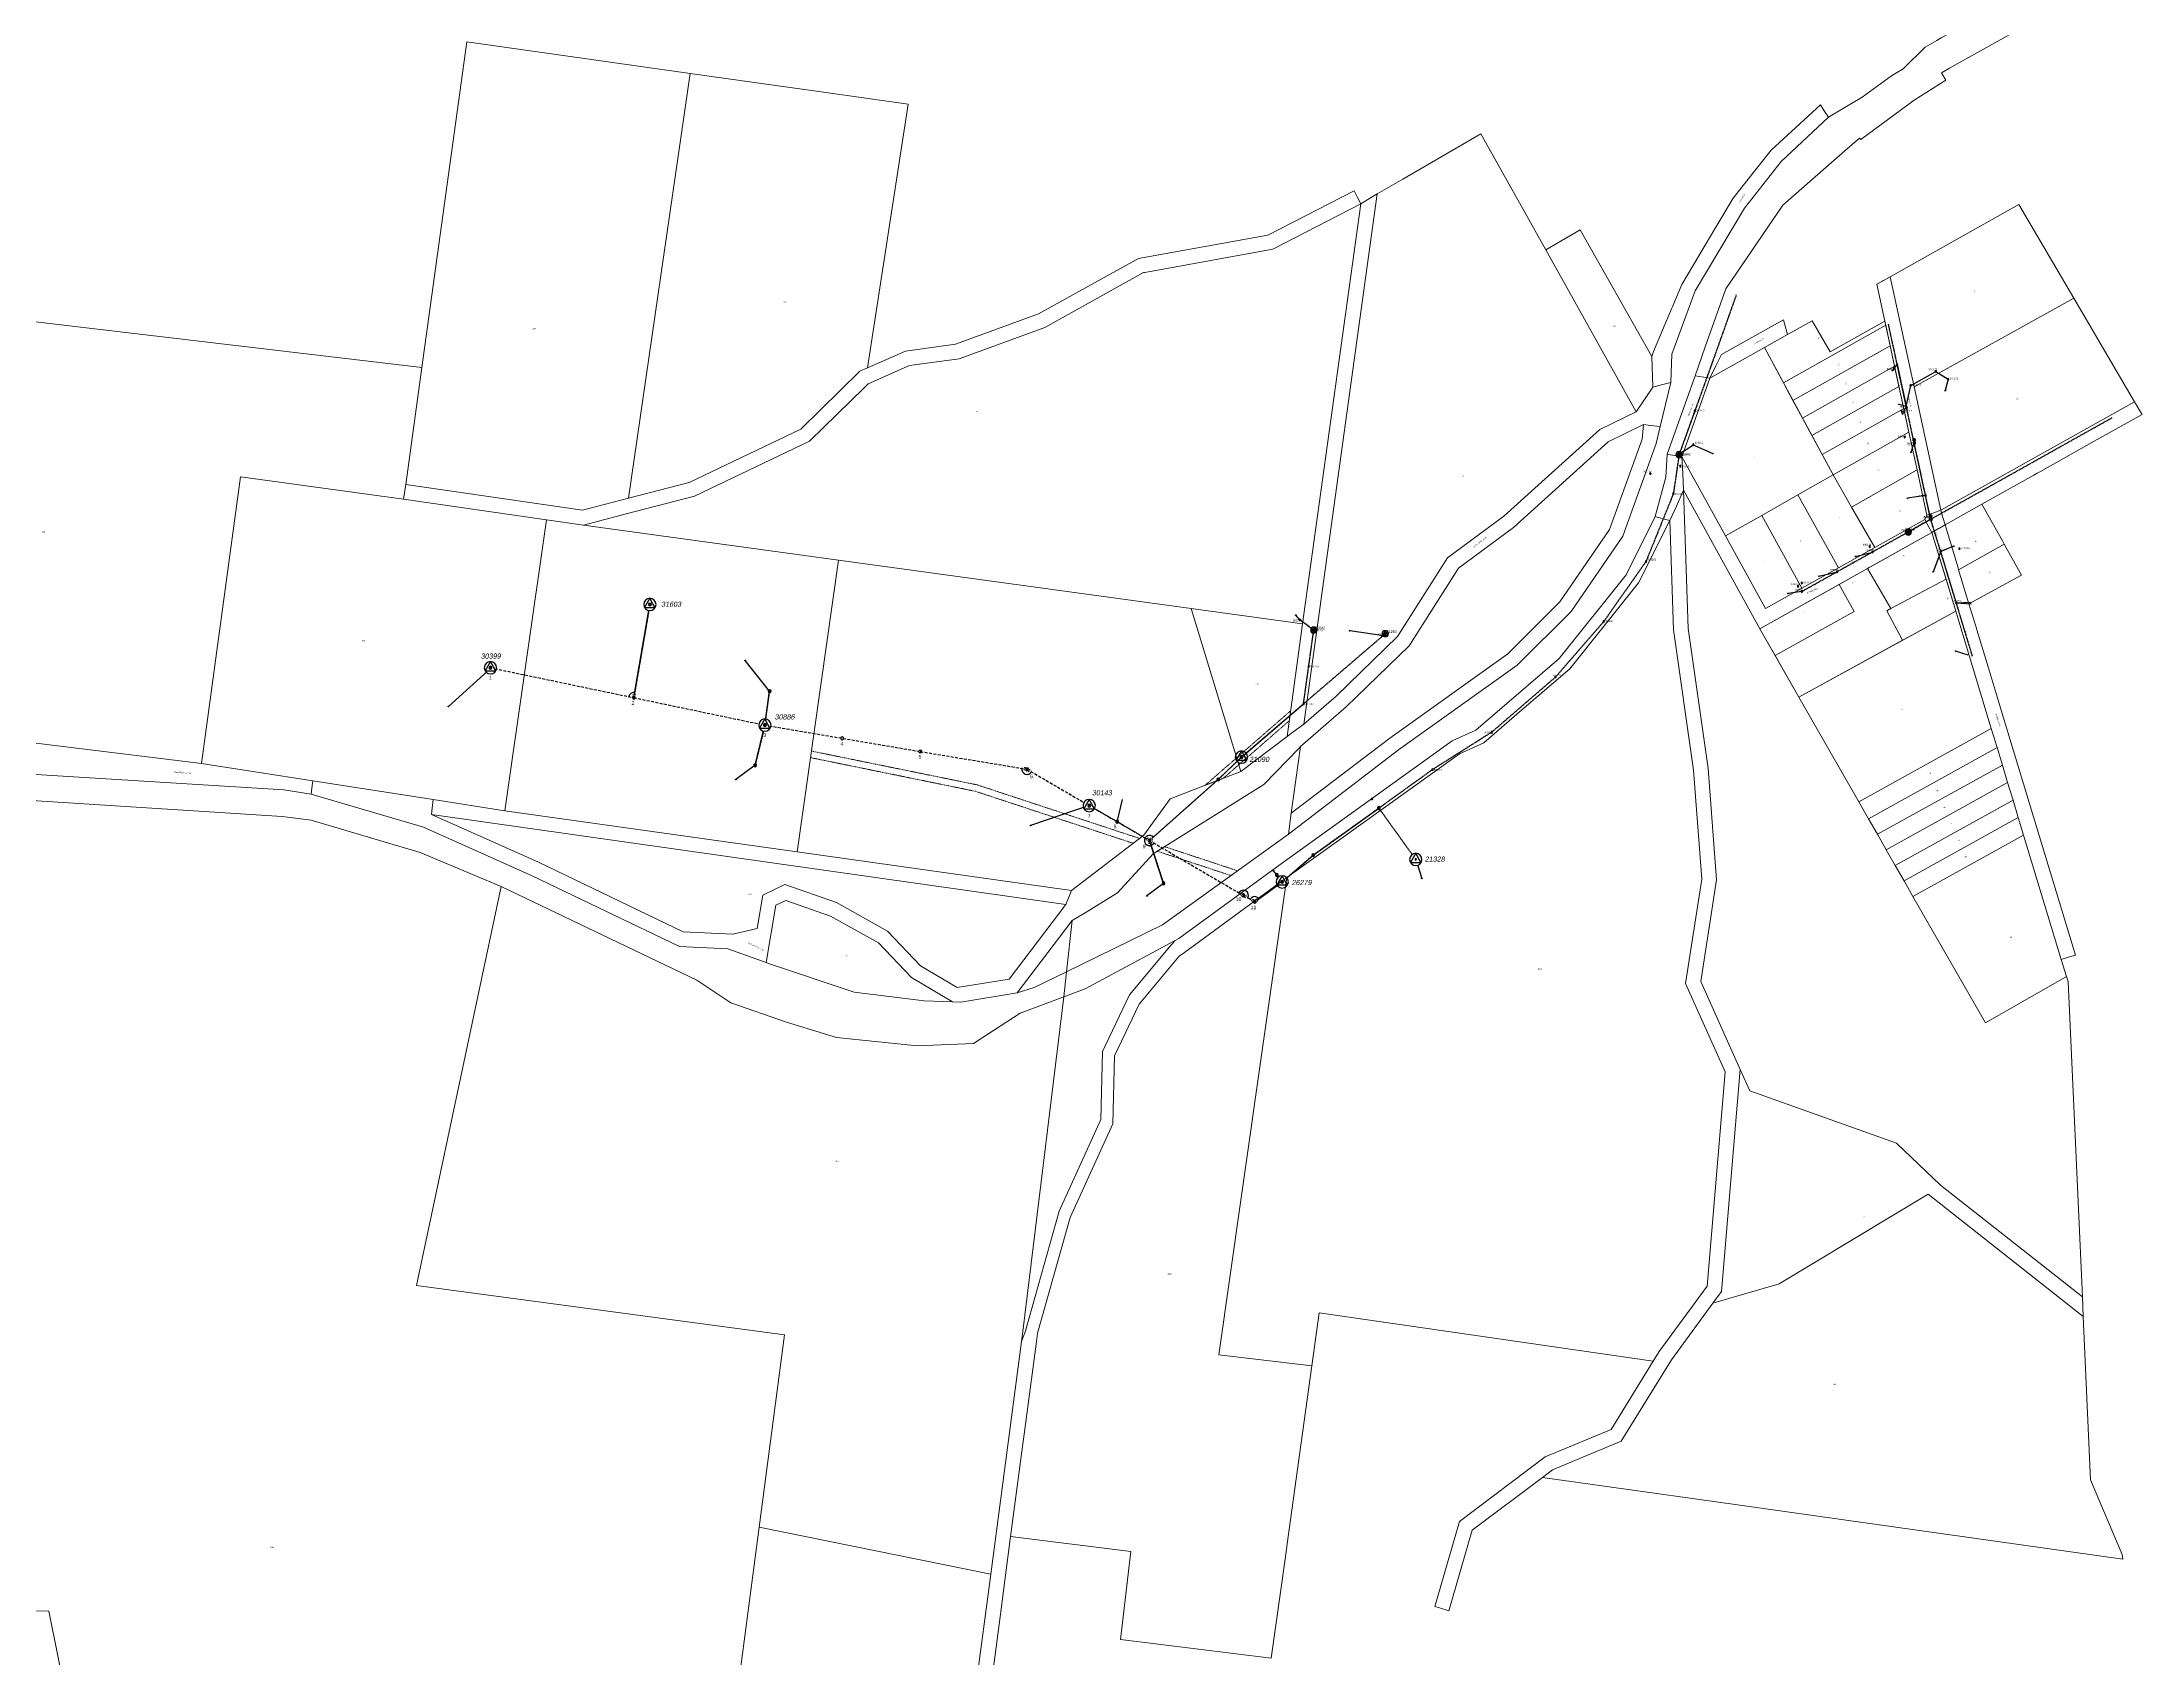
# Model space of a CAD drawing. Header units: metres. Extents: x 236404 to 242483, y 6153774 to 6158537.
# Drawn here: x 236950 to 239811, y 6155159 to 6157362 of the extents above; entities that cross this region are included whole.
import ezdxf
from ezdxf.enums import TextEntityAlignment as Align

# ---------------------------------------------------------------- set-up
doc = ezdxf.new("R2010")
doc.units = ezdxf.units.M
for name, pattern in [('Cable Exist OH', [1, 1, 0]), ('Cable New OH', [6, 4, -2]), ('HIDDEN', [0.375, 0.25, -0.125]), ('HIDDEN2', [0.1875, 0.125, -0.0625])]:
    doc.linetypes.add(name, pattern=pattern)
doc.layers.get('0').update_dxf_attribs({"color": 6})
for name, color, linetype, lineweight in [('Cadastre Land Parcels_SP_EXT', 8, 'Continuous', 5), ('Cadastre Other Property_SP_EXT', 8, 'HIDDEN', 5), ('Cadastre Roads_SP_EXT', 8, 'Continuous', 5)]:
    doc.layers.add(name, color=color, linetype=linetype, lineweight=lineweight)
for name, color, linetype in [('Equip_LV_EXT', 7, 'Continuous'), ('Equip_SP_SL_EXT', 7, 'Continuous'), ('Mains_HV_EXT', 7, 'Continuous'), ('Mains_HV_NEW', 2, 'Continuous'), ('Mains_HV_New_B10', 2, 'Continuous'), ('Mains_HV_NEW_Hardwired', 2, 'Continuous'), ('Mains_LV_EXT', 7, 'Continuous'), ('Mains_LV_NEW', 2, 'Continuous'), ('Mains_LV_NEW_Hardwired', 2, 'Continuous'), ('OH_Details_SP_MISC', 7, 'Continuous'), ('Services_SP_EXT', 7, 'Continuous'), ('Sub_SP_TR_HV_LV_EXT', 7, 'Continuous'), ('Sub_SP_TR_HV_LV_MOD', 3, 'Continuous'), ('SupportsOH_SP_TR_HV_LV_SL_EXT', 7, 'Continuous'), ('SupportsOH_SP_TR_HV_LV_SL_MOD', 3, 'Continuous'), ('SupportsOH_SP_TR_HV_LV_SL_NEW', 2, 'Continuous')]:
    doc.layers.add(name, color=color, linetype=linetype)
doc.styles.add('iecARIAL', font='arial.ttf', dxfattribs={"height": 2})
doc.styles.add('POLE_LABEL', font='arial.ttf')
doc.styles.get("Standard").update_dxf_attribs({"font": 'arial.ttf'})

# ---------------------------------------------------------------- blocks, each defined once
blk = doc.blocks.new('SUB_POLE_EXT')
blk.add_wipeout([(0, 4.2), (0.4, 4.2), (0.8, 4.1), (1.2, 4), (1.6, 3.9), (2, 3.7), (2.3, 3.5), (2.7, 3.3), (3, 3), (3.3, 2.7), (3.5, 2.3), (3.8, 1.9), (3.9, 1.6), (4, 1.2), (4.2, 0.6), (4.2, 0), (4.2, -0.6), (4.1, -1.1), (3.9, -1.6), (3.6, -2.2), (3.2, -2.7), (3, -3), (2.7, -3.3), (2.4, -3.5), (2, -3.7), (1.6, -3.9), (1.3, -4), (0.8, -4.1), (0.4, -4.2), (0, -4.2), (-0.4, -4.2), (-0.8, -4.1), (-1.2, -4), (-1.6, -3.9), (-2, -3.7), (-2.4, -3.5), (-2.7, -3.3), (-3, -3), (-3.2, -2.7), (-3.5, -2.3), (-3.7, -2), (-3.9, -1.6), (-4, -1.2), (-4.2, -0.8), (-4.2, -0.1), (-4.2, 0.4), (-4.1, 0.8), (-4, 1.3), (-3.9, 1.6), (-3.7, 2), (-3.5, 2.4), (-3.3, 2.7), (-3, 3), (-2.7, 3.3), (-2.3, 3.5), (-2, 3.7), (-1.6, 3.9), (-1.2, 4), (-0.8, 4.2), (-0.4, 4.2)])
blk.add_line((2.2, 0.5), (2.2, 0.5, 0))
blk.add_lwpolyline([(-4.2, 0, 1), (4.2, 0, 1)], format="xyb", close=True)
blk.add_lwpolyline([(2.1, 0.5), (0, 4.2), (-3.7, -2.1), (3.7, -2.1)], close=True)
for tag, height, flags, p in [('STREET_CODE', 0.2, 9, (1.5, 0)), ('ASSET_NUM', 3.5, 8, (2, 2)), ('CONSTRUCTED_VOLTAGE', 0.2, 9, (1.5, -0.2)), ('NO_PHASES', 0.2, 9, (1.5, -0.4)), ('OPERATING_VOLTAGE', 0.2, 9, (1.5, -0.6)), ('OPERATED_BY', 0.2, 9, (1.5, -0.8)), ('MAINTAINED_BY', 0.2, 9, (1.5, -1)), ('ORIENTATION', 0.2, 9, (1.5, -1.2)), ('OWNED_BY', 0.2, 9, (1.5, -1.4)), ('SECONDARY_VOLTAGE', 0.2, 9, (1.5, -1.6)), ('STATE', 0.2, 9, (1.5, -1.8)), ('SUBSTATION_TYPE', 0.2, 9, (1.5, -2)), ('USAGE', 0.2, 9, (1.5, -2.2)), ('LEGEND', 0.2, 9, (1.5, -2.4)), ('LOCATION', 0.2, 9, (1.5, -2.6)), ('STREETNAME', 0.2, 9, (1.5, -2.8)), ('SUBURB', 0.2, 9, (1.5, -3)), ('NOTES', 0.2, 9, (1.5, -3.2)), ('Z', 0.2, 1, (1.5, -3.4))]:
    blk.add_attdef(tag, text='', height=height, dxfattribs=dict(flags=flags)).set_placement(p, align=Align.MIDDLE_LEFT)
blk = doc.blocks.new('LV_OH_LINKS_DISTFUSE_EXT')
for p, q in [((0, 0), (0.96, 0)), ((3.84, 0), (4.8, 0))]:
    blk.add_line(p, q)
blk.add_lwpolyline([(3.84, -1.2), (3.84, 1.2), (0.96, -1.2), (0.96, 1.2)], close=True)
at = {"flags": 9}
for tag, p in [('ACTUAL_STATUS', (0, 0)), ('CONSTRUCTED_VOLTAGE', (0, -0.2)), ('OPERATING_VOLTAGE', (0, -0.6)), ('ORIENTATION', (0, -0.8)), ('OWNED_BY', (0, -1)), ('STATE', (0, -1.2)), ('SWITCH_TYPE', (0, -1.4)), ('NO_PHASES', (0, -0.4)), ('USAGE', (0, -1.6)), ('NOTES', (0, -1.8))]:
    blk.add_attdef(tag, text='', height=0.2, dxfattribs=at).set_placement(p, align=Align.MIDDLE_LEFT)
at = {"flags": 1}
blk.add_attdef('Z', (0, 0), '', height=0.2, dxfattribs=at)
blk = doc.blocks.new('SL_LANTERN_EXT')
at = {"lineweight": 40}
for p, q in [((-2.3, 4.2), (2.2, 4.2)), ((-1.5, 5.7), (-1.1, 5.3)), ((-1.5, 2.8), (-1.1, 3.2)), ((0, 2), (0, 6.5)), ((0, 0), (0, 2.7)), ((1.5, 5.7), (1.1, 5.3)), ((1.5, 2.8), (1.1, 3.2))]:
    blk.add_line(p, q, dxfattribs=at)
blk.add_circle((0, 4.2), 1.5, dxfattribs=at)
at = {"style": 'iecARIAL', "flags": 8}
blk.add_attdef('ASSET_NUM', (1.5, 1.5), '', height=2.5, dxfattribs=at)
for tag, p, height, flags in [('CONSTRUCTED_VOLTAGE', (1, -0.7), 0.2, 9), ('CONTROL_TYPE', (1, -0.9), 0.2, 9), ('LANTERN_PURPOSE', (1, -1.1), 0.2, 9), ('LANTERN_TYPE', (1, -1.3), 0.2, 9), ('NO_PHASES', (1, -1.5), 0.2, 9), ('OPERATING_VOLTAGE', (1, -1.7), 0.2, 9), ('ORIENTATION', (1, -1.9), 0.2, 9), ('OWNED_BY', (1, -2.1), 0.2, 9), ('STATE', (1, -2.3), 0.2, 9), ('USAGE', (1, -2.5), 0.2, 9), ('CEXIST', (1, -2.7), 0.2, 9), ('CNEW', (1, -2.9), 0.2, 9), ('CNUMBER', (1, -3.1), 0.2, 9), ('CREMOVE', (1, -3.3), 0.2, 9), ('CREPLACE', (1, -3.5), 0.2, 9), ('LKINGHEIGHT', (1, -3.7), 0.2, 9), ('LBRACKET', (1, -3.9), 0.2, 9), ('LBRACKETVOCAB', (1, -4.1), 0.2, 9), ('LCATEGORY', (1, -4.3), 0.2, 9), ('LCHARGE1', (1, -4.5), 0.2, 9), ('LCHARGE1PERCENT', (1, -4.7), 0.2, 9), ('LCHARGE2', (1, -4.9), 0.2, 9), ('LCHARGE2PERCENT', (1, -5.1), 0.2, 9), ('LCHARGE3', (1, -5.3), 0.2, 9), ('LCHARGE3PERCENT', (1, -5.5), 0.2, 9), ('LEXIST', (1, -5.7), 0.2, 9), ('LLAMP', (1, -5.9), 0.2, 9), ('LLAMPVOCAB', (1, -6.1), 0.2, 9), ('LMAST', (1, -6.3), 0.2, 9), ('LMASTVOCAB', (1, -6.5), 0.2, 9), ('LNEW', (1, -6.7), 0.2, 9), ('LANTNUMBER', (1, -6.9), 0.2, 9), ('LOUTREACH', (1, -7.3), 0.2, 9), ('LOUTREACHVOCAB', (1, -7.5), 0.2, 9), ('LRATECODE', (1, -7.7), 0.2, 9), ('LREMOVE', (1, -7.9), 0.2, 9), ('LREPLACE', (1, -8.1), 0.2, 9), ('LTYPE', (1, -8.3), 0.2, 9), ('LTYPEVOCAB', (1, -8.5), 0.2, 9), ('LEGEND', (1, -8.7), 0.2, 9), ('LOCATION', (1, -8.9), 0.2, 9), ('NOTES', (1, -9.1), 0.2, 9), ('STREETNAME', (1, -9.3), 0.2, 9), ('SUBURB', (1, -9.5), 0.2, 1), ('LNUMBER', (2.2, -3.3), 2.5, 8)]:
    blk.add_attdef(tag, p, '', height=height, dxfattribs=dict(flags=flags))
blk = doc.blocks.new('CCP_EXT')
blk.add_wipeout([(0, 0.6), (0.6, 0), (0, -0.6), (-0.6, 0)])
blk.add_lwpolyline([(-0.6, 0), (0, 0.6), (0.6, 0), (0, -0.6), (-0.6, 0)])
at = {"flags": 1}
blk.add_attdef('Z', (0, 0), '', height=0.2, dxfattribs=at)
at = {"flags": 9}
for tag, p in [('CCP_TYPE', (0, 0)), ('CONSTRUCTED_VOLTAGE', (0, -0.2)), ('NO_PHASES', (0, -0.4)), ('OPERATING_VOLTAGE', (0, -0.6)), ('ORIENTATION', (0, -0.8)), ('OWNED_BY', (0, -1)), ('USAGE', (0, -1.2)), ('LEGEND', (0, -1.4)), ('LIFE_SUPPORT', (0, -1.6)), ('STATE', (0, -1.8)), ('NOTES', (0, -2))]:
    blk.add_attdef(tag, text='', height=0.2, dxfattribs=at).set_placement(p, align=Align.MIDDLE_LEFT)
blk = doc.blocks.new('POLE_EXT')
blk.add_hatch(color=256).paths.add_polyline_path([(-1, 0, 1), (1, 0, 1)])
blk.add_lwpolyline([(-1, 0, 1), (1, 0, 1)], format="xyb", close=True)
for tag, height, flags, p in [('pNumber', 2.5, 8, (-17.8, 2.1)), ('OWNED_BY', 0.2, 9, (1.4, -0.4)), ('PARENT', 0.2, 9, (1.4, -0.6)), ('SPECIAL_USE', 0.2, 9, (1.4, -0.8)), ('STATE', 0.2, 9, (1.4, -1)), ('USAGE', 0.2, 9, (1.4, -1.2)), ('cLV', 0.2, 9, (1.4, -1.4)), ('hDepth', 0.2, 9, (1.4, -1.6)), ('hDia', 0.2, 9, (1.4, -1.8)), ('cHV', 0.2, 9, (1.4, -2)), ('LBRACKET', 0.2, 9, (1.4, -2.2)), ('LExisting', 0.2, 9, (1.4, -2.4)), ('LANTNUMBER', 0.2, 9, (1.4, -2.6)), ('LOther', 0.2, 9, (1.4, -2.8)), ('LRemove', 0.2, 9, (1.4, -3)), ('LEGEND', 0.2, 9, (1.4, -3.2)), ('cLinedev', 0.2, 9, (1.4, -3.4)), ('LOCATION', 0.2, 9, (1.4, -3.6)), ('pExisting', 0.2, 9, (1.4, -3.8)), ('PFNUMBER', 0.2, 9, (1.4, -4)), ('NEWPFNUMBER', 0.2, 9, (1.4, -4.2)), ('pFooting', 0.2, 9, (1.4, -4.4)), ('pNew', 0.2, 9, (1.4, -4.6)), ('pRelocate', 0.2, 9, (1.4, -5)), ('pRemove', 0.2, 9, (1.4, -5.2)), ('pReplace', 0.2, 9, (1.4, -5.4)), ('pStay', 0.2, 9, (1.4, -5.6)), ('pType', 0.2, 9, (1.4, -5.8)), ('cspan', 0.2, 9, (1.4, -6)), ('STREETNAME', 0.2, 9, (1.4, -6.2)), ('SUBURB', 0.2, 9, (1.4, -6.4)), ('NOTES', 0.2, 9, (1.4, -6.6)), ('MAINTAINED_BY', 0.2, 9, (1.4, -6.8)), ('OPERATED_BY', 0.2, 9, (1.4, -7))]:
    blk.add_attdef(tag, text='', height=height, dxfattribs=dict(flags=flags)).set_placement(p, align=Align.MIDDLE_LEFT)
at = {"style": 'POLE_LABEL'}
for tag, height, flags, p in [('STRUCTURE_PLANT_NUMBER', 0.2, 9, (1.4, 0)), ('ASSET_NUM', 2.5, 8, (2, 2)), ('STREET_CODE', 0.2, 9, (1.4, -0.2))]:
    blk.add_attdef(tag, text='', height=height, dxfattribs=dict(at, flags=flags)).set_placement(p, align=Align.MIDDLE_LEFT)
at = {"flags": 1}
blk.add_attdef('Z', (1.4, -7.3), '', height=0.2, dxfattribs=at)
blk = doc.blocks.new('End Shackle_EXT')
blk.add_wipeout([(0, 0.3), (1.8, 0.3), (1.8, -0.3), (0, -0.3)])
blk.add_line((1.8, -1), (1.8, 1))
at = {"flags": 1}
blk.add_attdef('Z', (0, 0), '', height=0.2, dxfattribs=at)
at = {"flags": 9}
for tag, p in [('CONNECTOR_TYPE', (0, 0)), ('CONSTRUCTED_VOLTAGE', (0, -0.2)), ('NO_PHASES', (0, -0.4)), ('OPERATING_VOLTAGE', (0, -0.6)), ('ORIENTATION', (0, -0.8)), ('OWNED_BY', (0, -1)), ('STATE', (0, -1.2)), ('USAGE', (0, -1.4)), ('NOTES', (0, -1.6))]:
    blk.add_attdef(tag, text='', height=0.2, dxfattribs=at).set_placement(p, align=Align.MIDDLE_LEFT)
blk = doc.blocks.new('CONNECTOR_NODE_EXT')
h = blk.add_hatch(color=256)
edge = h.paths.add_edge_path()
edge.add_arc((0, 0), 0.5, 0, 360)
blk.add_circle((0, 0), 0.5)
at = {"flags": 1}
blk.add_attdef('Z', (0, 0), '', height=0.2, dxfattribs=at)
at = {"flags": 9}
for tag, p in [('CONNECTOR_TYPE', (0, 0)), ('CONSTRUCTED_VOLTAGE', (0, -0.2)), ('NO_PHASES', (0, -0.4)), ('OPERATING_VOLTAGE', (0, -0.6)), ('ORIENTATION', (0, -0.8)), ('SUBTYPE', (0, -1)), ('USAGE', (0, -1.2)), ('NOTES', (0, -1.4))]:
    blk.add_attdef(tag, text='', height=0.2, dxfattribs=at).set_placement(p, align=Align.MIDDLE_LEFT)
blk = doc.blocks.new('POLE_REPLACE_NEW')
blk.add_wipeout([(0, 1), (-0.1, 1), (-0.2, 1), (-0.4, 0.9), (-0.5, 0.9), (-0.6, 0.8), (-0.7, 0.7), (-0.8, 0.6), (-0.8, 0.5), (-0.9, 0.4), (-1, 0.3), (-1, 0.2), (-1, 0.1), (-1, -0.1), (-1, -0.2), (-1, -0.3), (-0.9, -0.4), (-0.8, -0.5), (-0.8, -0.6), (-0.7, -0.7), (-0.6, -0.8), (-0.5, -0.9), (-0.4, -0.9), (-0.2, -1), (-0.1, -1), (0, -1), (0.1, -1), (0.2, -1), (0.4, -0.9), (0.5, -0.9), (0.6, -0.8), (0.7, -0.7), (0.8, -0.6), (0.8, -0.5), (0.9, -0.4), (1, -0.3), (1, -0.2), (1, -0.1), (1, 0.1), (1, 0.2), (1, 0.3), (0.9, 0.4), (0.8, 0.5), (0.8, 0.6), (0.7, 0.7), (0.6, 0.8), (0.5, 0.9), (0.4, 0.9), (0.2, 1), (0.1, 1)])
h = blk.add_hatch(color=256)
edge = h.paths.add_edge_path()
edge.add_arc((0, 0), 1, 270, 450)
edge.add_line((0, 1), (0, -1))
blk.add_lwpolyline([(0, 1), (0, -1)])
at = {"lineweight": -3}
blk.add_arc((0, 0), 1, 90, 270, dxfattribs=at)
blk.add_arc((0, 0), 1, 270, 90)
at = {"style": 'POLE_LABEL', "flags": 9}
blk.add_attdef('STRUCTURE_PLANT_NUMBER', text='', height=0.2, dxfattribs=at).set_placement((1.5, 0.2), align=Align.MIDDLE_LEFT)
for tag, height, flags, p in [('STREET_CODE', 0.2, 9, (1.5, 0)), ('ASSET_NUM', 2.5, 8, (2, 2)), ('OWNED_BY', 0.2, 9, (1.5, -0.2)), ('PARENT', 0.2, 9, (1.5, -0.4)), ('SPECIAL_USE', 0.2, 9, (1.5, -0.6)), ('STATE', 0.2, 9, (1.5, -0.8)), ('USAGE', 0.2, 9, (1.5, -1)), ('cLV', 0.2, 9, (1.5, -1.2)), ('hDepth', 0.2, 9, (1.5, -1.4)), ('hDia', 0.2, 9, (1.5, -1.6)), ('cHV', 0.2, 9, (1.5, -1.8)), ('LBRACKET', 0.2, 9, (1.5, -2)), ('LExisting', 0.2, 9, (1.5, -2.2)), ('LANTNUMBER', 0.2, 9, (1.5, -2.4)), ('LOther', 0.2, 9, (1.5, -2.6)), ('LRemove', 0.2, 9, (1.5, -2.8)), ('LEGEND', 0.2, 9, (1.5, -3)), ('cLinedev', 0.2, 9, (1.5, -3.2)), ('pExisting', 0.2, 9, (1.5, -3.4)), ('PFNUMBER', 0.2, 9, (1.5, -3.6)), ('NEWPFNUMBER', 0.2, 9, (1.5, -3.8)), ('pFooting', 0.2, 9, (1.5, -4)), ('pNew', 0.2, 9, (1.5, -4.2)), ('pNumber', 0.2, 9, (1.5, -4.4)), ('pRelocate', 0.2, 9, (1.5, -4.6)), ('pRemove', 0.2, 9, (1.5, -4.8)), ('pReplace', 0.2, 9, (1.5, -5)), ('pStay', 0.2, 9, (1.5, -5.2)), ('pType', 0.2, 9, (1.5, -5.4)), ('cspan', 0.2, 9, (1.5, -5.6)), ('SUBURB', 0.2, 9, (1.5, -5.8)), ('STREETNAME', 0.2, 9, (1.5, -6)), ('LOCATION', 0.2, 9, (1.5, -6.2)), ('NOTES', 0.2, 9, (1.5, -6.4)), ('OPERATED_BY', 0.2, 9, (1.5, -6.6)), ('MAINTAINED_BY', 0.2, 9, (1.5, -6.8)), ('Z', 0.2, 1, (1.5, -7))]:
    blk.add_attdef(tag, text='', height=height, dxfattribs=dict(flags=flags)).set_placement(p, align=Align.MIDDLE_LEFT)
blk = doc.blocks.new('POLE_NEW')
blk.add_wipeout([(0.1, 1), (-0.1, 1), (-0.2, 1), (-0.3, 1), (-0.4, 0.9), (-0.5, 0.8), (-0.6, 0.8), (-0.7, 0.7), (-0.8, 0.6), (-0.9, 0.5), (-0.9, 0.4), (-1, 0.3), (-1, 0.1), (-1, 0), (-1, -0.1), (-1, -0.2), (-0.9, -0.4), (-0.9, -0.5), (-0.8, -0.6), (-0.7, -0.7), (-0.6, -0.8), (-0.5, -0.8), (-0.4, -0.9), (-0.3, -0.9), (-0.2, -1), (-0.1, -1), (0.1, -1), (0.2, -1), (0.3, -1), (0.4, -0.9), (0.5, -0.8), (0.6, -0.8), (0.7, -0.7), (0.8, -0.6), (0.9, -0.5), (0.9, -0.4), (1, -0.3), (1, -0.1), (1, 0), (1, 0.1), (1, 0.2), (0.9, 0.4), (0.9, 0.5), (0.8, 0.6), (0.7, 0.7), (0.6, 0.8), (0.5, 0.8), (0.4, 0.9), (0.3, 0.9), (0.2, 1)])
at = {"lineweight": -3}
blk.add_lwpolyline([(-1, 0, 1), (1, 0, 1)], format="xyb", close=True, dxfattribs=at)
for tag, height, flags, p in [('pNumber', 2.5, 8, (-17.8, 2.1)), ('OWNED_BY', 0.2, 9, (1.1, -0.4)), ('PARENT', 0.2, 9, (1.1, -0.6)), ('SPECIAL_USE', 0.2, 9, (1.1, -0.8)), ('STATE', 0.2, 9, (1.1, -1)), ('USAGE', 0.2, 9, (1.1, -1.2)), ('cLV', 0.2, 9, (1.1, -1.4)), ('hDepth', 0.2, 9, (1.1, -1.6)), ('hDia', 0.2, 9, (1.1, -1.8)), ('cHV', 0.2, 9, (1.1, -2)), ('LBRACKET', 0.2, 9, (1.1, -2.2)), ('LExisting', 0.2, 9, (1.1, -2.4)), ('LANTNUMBER', 0.2, 9, (1.1, -2.6)), ('LOther', 0.2, 9, (1.1, -2.8)), ('LRemove', 0.2, 9, (1.1, -3)), ('LEGEND', 0.2, 9, (1.1, -3.2)), ('cLinedev', 0.2, 9, (1.1, -3.4)), ('pExisting', 0.2, 9, (1.1, -3.6)), ('PFNUMBER', 0.2, 9, (1.1, -3.8)), ('NEWPFNUMBER', 0.2, 9, (1.1, -4)), ('pFooting', 0.2, 9, (1.1, -4.2)), ('pNew', 0.2, 9, (1.1, -4.4)), ('pRelocate', 0.2, 9, (1.1, -4.8)), ('pRemove', 0.2, 9, (1.1, -5)), ('pReplace', 0.2, 9, (1.1, -5.2)), ('pStay', 0.2, 9, (1.1, -5.4)), ('pType', 0.2, 9, (1.1, -5.6)), ('cspan', 0.2, 9, (1.1, -5.8)), ('SUBURB', 0.2, 9, (1.1, -6)), ('STREETNAME', 0.2, 9, (1.1, -6.2)), ('LOCATION', 0.2, 9, (1.1, -6.4)), ('NOTES', 0.2, 9, (1.1, -6.6)), ('OPERATED_BY', 0.2, 9, (1.1, -6.9)), ('MAINTAINED_BY', 0.2, 9, (1.1, -7.2))]:
    blk.add_attdef(tag, text='', height=height, dxfattribs=dict(flags=flags)).set_placement(p, align=Align.MIDDLE_LEFT)
at = {"style": 'POLE_LABEL'}
for tag, height, flags, p in [('STRUCTURE_PLANT_NUMBER', 0.2, 9, (1.1, 0.1)), ('ASSET_NUM', 2.5, 8, (2, 2)), ('STREET_CODE', 0.2, 9, (1.1, -0.2))]:
    blk.add_attdef(tag, text='', height=height, dxfattribs=dict(at, flags=flags)).set_placement(p, align=Align.MIDDLE_LEFT)
at = {"flags": 1}
blk.add_attdef('Z', (1.1, -7.6), '', height=0.2, dxfattribs=at)
blk = doc.blocks.new('End Shackle_NEW')
blk.add_line((1, 1.8), (-1, 1.8))
at = {"flags": 1}
blk.add_attdef('Z', (0, 0), '', height=0.2, dxfattribs=at)
at = {"flags": 9}
for tag, p in [('CONNECTOR_TYPE', (0, 0)), ('CONSTRUCTED_VOLTAGE', (0, -0.2)), ('NO_PHASES', (0, -0.4)), ('OPERATING_VOLTAGE', (0, -0.6)), ('ORIENTATION', (0, -0.8)), ('OWNED_BY', (0, -1)), ('STATE', (0, -1.2)), ('USAGE', (0, -1.4)), ('NOTES', (0, -1.6)), ('MAINTAINED_BY', (0, -1.8)), ('OPERATED_BY', (0, -2))]:
    blk.add_attdef(tag, text='', height=0.2, dxfattribs=at).set_placement(p, align=Align.MIDDLE_LEFT)
blk.add_wipeout([(-0.3, 0), (-0.3, 1.8), (0.3, 1.8), (0.3, 0)])
blk = doc.blocks.new('BOND POINT')
blk.add_hatch(color=256).paths.add_polyline_path([(-1, 0, 1), (1, 0, 1)])
blk.add_lwpolyline([(-1, 0, 1), (1, 0, 1)], format="xyb", close=True)

msp = doc.modelspace()

# ---------------------------------------------------------------- linework, layer by layer
at = {"layer": 'Cadastre Land Parcels_SP_EXT', "linetype": 'Continuous'}
for points in [[(237833.3, 6157318.7), (237529.1, 6157361.6), (237467.9, 6156917.9), (237445.9, 6156758.3), (237686.9, 6156723.7), (237749.3, 6156739.9), (237833.3, 6157318.7)], [(238015.1, 6157293), (237833.3, 6157318.7), (237749.3, 6156739.9), (237832.2, 6156761.4), (237984.3, 6156834.1), (238064.4, 6156912.9), (238074.8, 6156917.4), (238130.5, 6157276.7), (238015.1, 6157293)], [(239500.9, 6156891.6), (239718.6, 6157012.5), (239643.8, 6157140.1), (239468.3, 6157041.5), (239500.9, 6156891.6)], [(239144.8, 6156891), (239143.5, 6156932.9), (239046, 6157105.5), (238999, 6157078.3), (239122.5, 6156857.7), (239144.8, 6156891)], [(236999.2, 6156973.4), (236592.4, 6157021.5), (236570.7, 6156858.1), (236523.5, 6156502.2), (236525.9, 6156500.8), (236585.7, 6156499.7), (236769.8, 6156589), (236749.3, 6156429.5), (237167.4, 6156378.2), (237220.8, 6156768.9), (237240.7, 6156766.1), (237443, 6156738.3), (237445.9, 6156758.3), (237467.9, 6156917.9), (236999.2, 6156973.4)], [(239801.3, 6156871.3), (239718.6, 6157012.5), (239500.9, 6156891.6), (239537.4, 6156723.3), (239801.3, 6156871.3)], [(239296.9, 6156945.2), (239322.9, 6156897.1), (239462.3, 6156975.5), (239461, 6156981.3), (239386.4, 6156939.5), (239361.9, 6156981.7), (239337.5, 6156968), (239328.6, 6156963), (239296.9, 6156945.2)], [(239322.9, 6156897.1), (239335.9, 6156873.1), (239468.3, 6156947.6), (239462.3, 6156975.5), (239322.9, 6156897.1)], [(239335.9, 6156873.1), (239348.8, 6156849.1), (239474.3, 6156919.8), (239468.3, 6156947.6), (239335.9, 6156873.1)], [(239348.8, 6156849.1), (239361.8, 6156825.1), (239480.3, 6156892), (239474.3, 6156919.8), (239348.8, 6156849.1)], [(239361.8, 6156825.1), (239375.7, 6156799.4), (239486.8, 6156862.2), (239480.3, 6156892), (239361.8, 6156825.1)], [(239375.7, 6156799.4), (239390.7, 6156771.6), (239493.7, 6156829.9), (239486.8, 6156862.2), (239375.7, 6156799.4)], [(239493.7, 6156829.9), (239390.7, 6156771.6), (239415.5, 6156727.8), (239504.9, 6156778.4), (239493.7, 6156829.9)], [(239342.4, 6156744.2), (239397.8, 6156645), (239447.4, 6156672.8), (239415.5, 6156727.8), (239390.7, 6156771.6), (239342.4, 6156744.2)], [(239293.4, 6156716.4), (239348.2, 6156617.2), (239397.8, 6156645), (239342.4, 6156744.2), (239293.4, 6156716.4)], [(239244.1, 6156688.5), (239298.7, 6156589.4), (239348.2, 6156617.2), (239293.4, 6156716.4), (239244.1, 6156688.5)], [(239561.6, 6156642.4), (239623.8, 6156677.3), (239621.3, 6156681.7), (239593.3, 6156731.6), (239543.1, 6156703.5), (239560.9, 6156644.9), (239561.6, 6156642.4)], [(239575.7, 6156595.8), (239647.4, 6156635.1), (239623.8, 6156677.3), (239561.6, 6156642.4), (239575.7, 6156595.8)], [(239485.2, 6156546.3), (239463.9, 6156586.5), (239469.3, 6156589.4), (239437.6, 6156644.2), (239398.7, 6156622.4), (239419.4, 6156585.4), (239311.8, 6156525.3), (239344, 6156468.9), (239485.2, 6156546.3)], [(239493.8, 6156551), (239557.6, 6156586), (239544.5, 6156629.3), (239469.3, 6156589.4), (239463.9, 6156586.5), (239485.2, 6156546.3), (239493.8, 6156551)], [(239419.4, 6156585.4), (239398.7, 6156622.4), (239290.8, 6156561.9), (239311.8, 6156525.3), (239419.4, 6156585.4)], [(239606.1, 6156426.1), (239557.6, 6156586), (239344, 6156468.9), (239425.6, 6156326.2), (239606.1, 6156426.1)], [(239614, 6156400.1), (239606.1, 6156426.1), (239425.6, 6156326.2), (239438.9, 6156303), (239614, 6156400.1)], [(239621.2, 6156376.2), (239614, 6156400.1), (239438.9, 6156303), (239451, 6156281.8), (239621.2, 6156376.2)], [(238190.9, 6156053.4), (238152.1, 6156054.7), (238057, 6156066.5), (237940.2, 6156105.7), (237936.8, 6156107), (237884.9, 6156125.7), (237818.7, 6156128.9), (237618.3, 6156225.4), (237470.1, 6156291.6), (237316.9, 6156336.7), (237279.9, 6156342.4), (236758.4, 6156374.8), (236742.2, 6156375.8), (236737.2, 6156340.4), (237277.5, 6156306.2), (237317.2, 6156301), (237465.4, 6156257.2), (237575.7, 6156210.5), (237842.4, 6156083.2), (237889, 6156052.1), (237964.8, 6156025.7), (238032.8, 6156004.8), (238142.5, 6155993.4), (238219.2, 6155996.9), (238282.9, 6156038.2), (238342.5, 6156060.4), (238346.3, 6156094.5), (238302.1, 6156073.1), (238279, 6156065.7), (238202.3, 6156053), (238190.9, 6156053.4)], [(239628.4, 6156352.3), (239621.2, 6156376.2), (239451, 6156281.8), (239463.1, 6156260.6), (239628.4, 6156352.3)], [(237575.7, 6156210.5), (237465.4, 6156257.2), (237317.2, 6156301), (237277.5, 6156306.2), (236737.2, 6156340.4), (236404.5, 6156345.7), (236497.1, 6156133.6), (236573.1, 6156004.9), (236593.3, 6155894.4), (236614.7, 6155902.7), (236661, 6155820.6), (236735.3, 6155688.5), (236790.8, 6155652.9), (236807.1, 6155529.1), (236810.1, 6155405), (236840.7, 6155376.3), (236852.4, 6155364.2), (236932.7, 6155223.6), (236959.6, 6155222.9), (236985.3, 6155094.4), (237012.6, 6155073), (237017.8, 6155046.1), (237073.6, 6154975.9), (237060.7, 6154971.7), (237116, 6154926.9), (237141.7, 6154932.7), (237363.4, 6154790.3), (237353.7, 6154601.7), (237405.7, 6154573.3), (237439.4, 6154498.9), (237861.8, 6154572.7), (237915.3, 6154476.4), (238088.5, 6154572.2), (238124.3, 6154603.2), (238159.4, 6154642.3), (238160.8, 6154652.7), (238145.6, 6154655.7), (237845.2, 6154714.5), (237886.5, 6155026.9), (237927.5, 6155337.4), (237962.1, 6155599.7), (237460.6, 6155667), (237575.7, 6156210.5)], [(239635.7, 6156328.5), (239628.4, 6156352.3), (239463.1, 6156260.6), (239475.2, 6156239.5), (239635.7, 6156328.5)], [(239642.9, 6156304.6), (239635.7, 6156328.5), (239475.2, 6156239.5), (239487.3, 6156218.3), (239642.9, 6156304.6)], [(238345.4, 6156186.2), (237480.8, 6156308.8), (237626.7, 6156243.6), (237823.8, 6156148.8), (237891.5, 6156145.5), (237924.5, 6156153.4), (237932.2, 6156198.7), (237962.4, 6156213.3), (238032.9, 6156188.9), (238102.4, 6156149.8), (238147.4, 6156102.5), (238197, 6156073.2), (238267.9, 6156084.3), (238345.4, 6156186.2)], [(239650.2, 6156280.7), (239642.9, 6156304.6), (239487.3, 6156218.3), (239499.4, 6156197.2), (239650.2, 6156280.7)], [(239701.5, 6156111.3), (239650.2, 6156280.7), (239499.4, 6156197.2), (239598, 6156024.8), (239708.6, 6156087.9), (239701.5, 6156111.3)], [(238285, 6155590.8), (238286.8, 6155604.1), (238342.5, 6156060.4), (238282.9, 6156038.2), (238219.2, 6155996.9), (238142.5, 6155993.4), (238032.8, 6156004.8), (237964.8, 6156025.7), (237889, 6156052.1), (237842.4, 6156083.2), (237575.7, 6156210.5), (237460.6, 6155667), (237962.1, 6155599.7), (237927.5, 6155337.4), (238243, 6155273.5), (238285, 6155590.8)], [(238190.9, 6156053.4), (238134.8, 6156086.6), (238090, 6156133.8), (238024.6, 6156170.4), (237963.7, 6156191.6), (237950.3, 6156185.1), (237936.8, 6156107), (237940.2, 6156105.7), (238057, 6156066.5), (238152.1, 6156054.7), (238190.9, 6156053.4)], [(238279, 6156065.7), (238302.1, 6156073.1), (238346.3, 6156094.5), (238353.9, 6156164.1), (238279, 6156065.7)], [(238493.2, 6156136.5), (238371.5, 6156071.3), (238342.5, 6156060.4), (238286.8, 6155604.1), (238285, 6155590.8), (238290.5, 6155606.1), (238291, 6155608.1), (238336, 6155768), (238392.7, 6155892.9), (238395.1, 6155985.9), (238431.8, 6156062.9), (238489.3, 6156131.6), (238490.6, 6156132.5), (238493.2, 6156136.5)], [(239730.2, 6155651.3), (239537.1, 6155803.6), (239477, 6155861), (239277, 6155932), (239263.9, 6155961.3), (239238.6, 6155658.6), (239226.8, 6155642.6), (239317.2, 6155669.3), (239520.1, 6155791.5), (239731.4, 6155624.7), (239730.2, 6155651.3)], [(239784.5, 6155300.4), (239741.5, 6155402.2), (239731.4, 6155624.7), (239520.1, 6155791.5), (239317.2, 6155669.3), (239226.8, 6155642.6), (239170.2, 6155565.8), (239101.8, 6155454.8), (239008.4, 6155415.7), (238994.6, 6155405.3), (239228.2, 6155372.4), (239785.2, 6155293.8), (239784.5, 6155300.4)]]:
    msp.add_lwpolyline(points, close=True, dxfattribs=at)
at = {"layer": 'Cadastre Other Property_SP_EXT', "linetype": 'HIDDEN2', "ltscale": 10}
msp.add_lwpolyline([(238469.6, 6156258.8), (238570.2, 6156225.6), (238579.2, 6156232.1), (238479.6, 6156265), (238469.6, 6156258.8)], close=True, dxfattribs=at)
at = {"layer": 'Cadastre Roads_SP_EXT', "linetype": 'Continuous'}
for points in [[(239384.1, 6157258.9), (239378.4, 6157267.8), (239373.4, 6157275.7), (239306.4, 6157214.3), (239288.7, 6157191.8), (239254.4, 6157148.5), (239231, 6157109.3), (239184.4, 6157031.1), (239171.1, 6156999.7), (239170.3, 6156997.9), (239145.7, 6156939.9), (239143.5, 6156932.9), (239144.8, 6156891), (239155.1, 6156893.8), (239169.5, 6156897.7), (239170.9, 6156935.9), (239202.7, 6157022.5), (239270.1, 6157135), (239320, 6157198.7), (239384.1, 6157258.9)], [(237839.1, 6156742.4), (237996, 6156817.5), (238070.7, 6156890.8), (238075.9, 6156895.9), (238132.2, 6156920.8), (238200, 6156929.9), (238316.4, 6156972.6), (238451, 6157047.2), (238452.7, 6157047.6), (238627.2, 6157079.2), (238747.2, 6157140.9), (238742.7, 6157149.5), (238737.9, 6157158.8), (238620.6, 6157098.5), (238444.1, 6157066.5), (238308, 6156990.9), (238195.1, 6156949.6), (238126.7, 6156940.3), (238074.8, 6156917.4), (238064.4, 6156912.9), (237984.3, 6156834.1), (237832.2, 6156761.4), (237749.3, 6156739.9), (237686.9, 6156723.7), (237445.9, 6156758.3), (237443, 6156738.3), (237637.8, 6156710.5), (237688, 6156703.2), (237746.2, 6156718.3), (237839.1, 6156742.4)], [(239328.6, 6156963), (239325.7, 6156973.1), (239322.9, 6156983), (239302.5, 6156971.5), (239238.6, 6156935.5), (239231, 6156920.3), (239222.7, 6156903.5), (239296.9, 6156945.2), (239328.6, 6156963)], [(239811.5, 6156854), (239806.4, 6156862.6), (239806.1, 6156863.1), (239801.3, 6156871.3), (239537.4, 6156723.3), (239540.2, 6156713.5), (239540.3, 6156713.4), (239543.1, 6156703.5), (239593.3, 6156731.6), (239664.1, 6156771.3), (239668.5, 6156773.8), (239673, 6156776.3), (239746.5, 6156817.5), (239811.5, 6156854)], [(237318, 6156344.5), (237319.4, 6156354.5), (237167.4, 6156378.2), (236749.3, 6156429.5), (236758.4, 6156374.8), (237279.9, 6156342.4), (237316.9, 6156336.7), (237318, 6156344.5)]]:
    msp.add_lwpolyline(points, close=True, dxfattribs=at)
at = {"layer": 'Mains_HV_EXT', "linetype": 'Continuous'}
for points in [[(239501.4, 6156813.3, 0.983112), (239500.6, 6156817.2)], [(239523.1, 6156713.2, 0.512626), (239521.6, 6156710.1)], [(239525.4, 6156712, 0.363526), (239523.1, 6156713.2)], [(239524.1, 6156709.3, 0.522416), (239525.4, 6156712)], [(238770.2, 6156316.4, 0.414315), (238772.8, 6156315.8)]]:
    msp.add_lwpolyline(points, format="xyb", dxfattribs=at)
at = {"layer": 'Mains_HV_EXT', "color": 7, "linetype": 'Cable Exist OH'}
for points in [[(237778.5, 6156595), (237756.6, 6156468)], [(238640, 6156217), (238602.6, 6156189.9)]]:
    msp.add_lwpolyline(points, dxfattribs=at)
at = {"layer": 'Mains_HV_EXT', "linetype": 'Cable Exist OH'}
for points in [[(238771.7, 6156317.4), (238682.2, 6156253.4), (238640, 6156217)], [(238822, 6156247.5), (238771.7, 6156317.5)]]:
    msp.add_lwpolyline(points, dxfattribs=at)
at = {"layer": 'Mains_HV_New_B10', "linetype": 'Cable New OH'}
for points in [[(237561.3, 6156508.8), (237756.6, 6156468)], [(237756.6, 6156468), (237935.2, 6156430.6), (238147, 6156394.6), (238292.3, 6156370.5)], [(238292.3, 6156370.5), (238377.1, 6156320.9), (238415.3, 6156299), (238459.2, 6156273.3)], [(238459.2, 6156273.3), (238587.1, 6156198.5)], [(238587.1, 6156198.5), (238602.6, 6156189.9)]]:
    msp.add_lwpolyline(points, dxfattribs=at)
at = {"layer": 'Mains_HV_New_B10', "color": 7, "linetype": 'Cable New OH'}
msp.add_lwpolyline([(238459.2, 6156273.3), (238459.2, 6156273.3)], dxfattribs=at)
at = {"layer": 'Mains_HV_NEW_Hardwired', "color": 7, "linetype": 'Continuous'}
for centre, start, end in [((237756.6, 6156468), 80.2238, 168.2217), ((238292.3, 6156370.5), 170.6018, 329.6726), ((238459.2, 6156273.3), 41.5779, 329.6796), ((238587.1, 6156198.5), 331.0541, 149.6796), ((238602.6, 6156189.9), 35.8329, 151.0541)]:
    msp.add_arc(centre, 7, start, end, dxfattribs=at).dxf.unprotected_set("ltscale", 0)
at = {"layer": 'Mains_LV_EXT', "linetype": 'Cable Exist OH'}
for points in [[(237561.3, 6156508.8), (237557.2, 6156504.1)], [(237935.2, 6156430.6), (237941.7, 6156476.9)], [(237935.2, 6156430.6), (237921.9, 6156375.9)]]:
    msp.add_lwpolyline(points, dxfattribs=at)
at = {"layer": 'Mains_LV_EXT', "color": 7, "linetype": 'Cable Exist OH'}
msp.add_lwpolyline([(238377.1, 6156320.9), (238415.3, 6156299), (238459.2, 6156273.3)], dxfattribs=at)
at = {"layer": 'Mains_LV_NEW_Hardwired', "color": 7, "linetype": 'Continuous'}
msp.add_arc((238459.2, 6156273.3), 7, 149.6789, 288.0765, dxfattribs=at).dxf.unprotected_set("ltscale", 0)
at = {"layer": 'OH_Details_SP_MISC', "color": 7, "linetype": 'Continuous', "flags": 128}
for points in [[(237756.6, 6156468), (237778.5, 6156595)], [(237921.9, 6156375.9), (237935.2, 6156430.6), (237941.7, 6156476.9)], [(238602.6, 6156189.9), (238602.6, 6156189.9), (238602.6, 6156189.9), (238640, 6156217), (238682.2, 6156253.4), (238771.8, 6156317.4)], [(238478.3, 6156214.9), (238459.2, 6156273.3), (238459.2, 6156273.3)], [(238632.7, 6156226.5), (238640, 6156217)]]:
    msp.add_lwpolyline(points, dxfattribs=at)
at = {"layer": 'Services_SP_EXT'}
for points in [[(239558.4, 6156597.2), (239578.3, 6156598.3)], [(239558.4, 6156597.2), (239578.8, 6156595.7)], [(237557.2, 6156504.1), (237503.9, 6156456)], [(238377.1, 6156320.9), (238297.2, 6156293.7)], [(238640, 6156217), (238632.7, 6156226.5), (238628.2, 6156232)], [(238822, 6156247.4), (238830.1, 6156221.7)]]:
    msp.add_lwpolyline(points, dxfattribs=at)

# ---------------------------------------------------------------- block references
at = {"layer": 'Equip_LV_EXT'}
msp.add_blockref('CONNECTOR_NODE_EXT', (237557.2, 6156504.1), dxfattribs=at)
at = {"layer": 'Equip_SP_SL_EXT'}
ref = msp.add_blockref('SL_LANTERN_EXT', (239501, 6156815.2), dxfattribs=at)
ref.add_attrib('ASSET_NUM', '139492', dxfattribs={"layer": '0', "height": 2.5, "rotation": 24.688, "style": 'iecARIAL'}).set_placement((239502.5, 6156816.7), align=Align.MIDDLE_RIGHT)
at = {"layer": 'Mains_HV_NEW_Hardwired', "color": 7, "linetype": 'Continuous', "xscale": 0.3, "yscale": 0.3, "zscale": 0.3}
for p in [(237749.7, 6156469.5), (237757.8, 6156474.9), (238285.4, 6156371.7), (238298.3, 6156367), (238453.1, 6156276.8), (238464.4, 6156278), (238465.2, 6156269.8), (238581, 6156202.1), (238593.2, 6156195.1), (238596.4, 6156193.3), (238608.2, 6156194)]:
    msp.add_blockref('BOND POINT', p, dxfattribs=at).dxf.unprotected_set("ltscale", 0)
at = {"layer": 'Mains_LV_NEW_Hardwired', "color": 7, "linetype": 'Continuous', "xscale": 0.3, "yscale": 0.3, "zscale": 0.3}
for p in [(238453.1, 6156276.8), (238461.4, 6156266.7)]:
    msp.add_blockref('BOND POINT', p, dxfattribs=at).dxf.unprotected_set("ltscale", 0)
at = {"layer": 'Sub_SP_TR_HV_LV_EXT'}
ref = msp.add_blockref('SUB_POLE_EXT', (239180.7, 6156799.1), dxfattribs=at)
ref.add_attrib('ASSET_NUM', '31872', dxfattribs={"layer": '0', "height": 3.5}).set_placement((239182.7, 6156799.4), align=Align.MIDDLE_LEFT)
ref = msp.add_blockref('SUB_POLE_EXT', (239493.1, 6156693.9), dxfattribs=at)
ref.add_attrib('ASSET_NUM', '24419', dxfattribs={"layer": '0', "height": 3.5, "rotation": 1}).set_placement((239495.1, 6156694.1), align=Align.BOTTOM_CENTER)
ref = msp.add_blockref('SUB_POLE_EXT', (238683, 6156560), dxfattribs=at)
ref.add_attrib('ASSET_NUM', '22042', dxfattribs={"layer": '0', "height": 3.5}).set_placement((238685, 6156560.2), align=Align.BOTTOM_LEFT)
ref = msp.add_blockref('SUB_POLE_EXT', (238780.3, 6156555), dxfattribs=at)
ref.add_attrib('ASSET_NUM', '31293', dxfattribs={"layer": '0', "height": 3.5}).set_placement((238782.3, 6156555.2), align=Align.BOTTOM_LEFT)
ref = msp.add_blockref('SUB_POLE_EXT', (238584.5, 6156387.1), dxfattribs=dict(at, xscale=2, yscale=2, zscale=2))
ref.add_attrib('ASSET_NUM', '21090', dxfattribs={"layer": '0', "height": 7, "oblique": 10}).set_placement((238622.3, 6156378.3), align=Align.BOTTOM_RIGHT)
at = {"layer": 'SupportsOH_SP_TR_HV_LV_SL_EXT'}
ref = msp.add_blockref('POLE_EXT', (239530.5, 6156912.6), dxfattribs=at)
ref.add_attrib('ASSET_NUM', '3VJ172', dxfattribs={"layer": '0', "height": 2.5, "style": 'POLE_LABEL'}).set_placement((239532.5, 6156913.4), align=Align.BOTTOM_RIGHT)
ref = msp.add_blockref('POLE_EXT', (239496.3, 6156893.6), dxfattribs=at)
ref.add_attrib('ASSET_NUM', '3VJ171', dxfattribs={"layer": '0', "height": 2.5, "style": 'POLE_LABEL'}).set_placement((239498.3, 6156894.4), align=Align.MIDDLE_LEFT)
ref = msp.add_blockref('POLE_EXT', (239202.2, 6156858.6), dxfattribs=at)
ref.add_attrib('ASSET_NUM', '3VJ202', dxfattribs={"layer": '0', "height": 2.5, "style": 'POLE_LABEL'}).set_placement((239204.2, 6156859.4), align=Align.MIDDLE_LEFT)
ref = msp.add_blockref('POLE_EXT', (239488.2, 6156823.1), dxfattribs=at)
ref.add_attrib('ASSET_NUM', '340947', dxfattribs={"layer": '0', "height": 2.5, "style": 'POLE_LABEL'}).set_placement((239490.2, 6156823.8), align=Align.MIDDLE_RIGHT)
ref = msp.add_blockref('POLE_EXT', (239141.6, 6156773.4), dxfattribs=at)
ref.add_attrib('ASSET_NUM', '200187', dxfattribs={"layer": '0', "height": 2.5, "style": 'POLE_LABEL'}).set_placement((239143.6, 6156774.2), align=Align.BOTTOM_RIGHT)
ref = msp.add_blockref('POLE_EXT', (239173, 6156746), dxfattribs=at)
ref.add_attrib('ASSET_NUM', '3VJ204', dxfattribs={"layer": '0', "height": 2.5, "style": 'POLE_LABEL'}).set_placement((239175, 6156746.8), align=Align.TOP_LEFT)
ref = msp.add_blockref('POLE_EXT', (239135.5, 6156653.3), dxfattribs=at)
ref.add_attrib('ASSET_NUM', '3VJ205', dxfattribs={"layer": '0', "height": 2.5, "style": 'POLE_LABEL'}).set_placement((239137.5, 6156654.1), align=Align.BOTTOM_LEFT)
ref = msp.add_blockref('POLE_EXT', (239396.1, 6156639.5), dxfattribs=at)
ref.add_attrib('ASSET_NUM', '763586', dxfattribs={"layer": '0', "height": 2.5, "rotation": 1, "style": 'POLE_LABEL'}).set_placement((239398.1, 6156640.2), align=Align.BOTTOM_RIGHT)
ref = msp.add_blockref('POLE_EXT', (239558.4, 6156597.2), dxfattribs=at)
ref.add_attrib('ASSET_NUM', '3VJ235', dxfattribs={"layer": '0', "height": 2.5, "style": 'POLE_LABEL'}).set_placement((239560.4, 6156598), align=Align.BOTTOM_CENTER)
ref = msp.add_blockref('POLE_EXT', (239077.9, 6156571.5), dxfattribs=at)
ref.add_attrib('ASSET_NUM', '883883', dxfattribs={"layer": '0', "height": 2.5, "style": 'POLE_LABEL'}).set_placement((239079.9, 6156572.2), align=Align.MIDDLE_LEFT)
ref = msp.add_blockref('POLE_EXT', (238676.2, 6156510.9), dxfattribs=at)
ref.add_attrib('ASSET_NUM', '281233', dxfattribs={"layer": '0', "height": 2.5, "style": 'POLE_LABEL'}).set_placement((238678.2, 6156511.7), align=Align.TOP_LEFT)
ref = msp.add_blockref('POLE_EXT', (239012.3, 6156496), dxfattribs=at)
ref.add_attrib('ASSET_NUM', '3VJ207', dxfattribs={"layer": '0', "height": 2.5, "style": 'POLE_LABEL'}).set_placement((239014.3, 6156496.7), align=Align.BOTTOM_CENTER)
ref = msp.add_blockref('POLE_EXT', (238669.1, 6156459.6), dxfattribs=at)
ref.add_attrib('ASSET_NUM', '281232', dxfattribs={"layer": '0', "height": 2.5, "style": 'POLE_LABEL'}).set_placement((238671.1, 6156460.4), align=Align.TOP_LEFT)
ref = msp.add_blockref('POLE_EXT', (238925.5, 6156421), dxfattribs=at)
ref.add_attrib('ASSET_NUM', '884343', dxfattribs={"layer": '0', "height": 2.5, "style": 'POLE_LABEL'}).set_placement((238927.5, 6156421.7), align=Align.TOP_RIGHT)
ref = msp.add_blockref('POLE_EXT', (238844.8, 6156370), dxfattribs=at)
ref.add_attrib('ASSET_NUM', '884341', dxfattribs={"layer": '0', "height": 2.5, "style": 'POLE_LABEL'}).set_placement((238846.8, 6156370.8), align=Align.TOP_LEFT)
msp.add_blockref('POLE_EXT', (238762.3, 6156330.1), dxfattribs=at)
at = {"layer": 'SupportsOH_SP_TR_HV_LV_SL_EXT', "xscale": 2, "yscale": 2}
for p in [(238771.7, 6156317.5), (238682.2, 6156253.4)]:
    msp.add_blockref('POLE_EXT', p, dxfattribs=at)
at = {"layer": 'SupportsOH_SP_TR_HV_LV_SL_MOD', "xscale": 2, "yscale": 2}
msp.add_blockref('POLE_EXT', (238552.9, 6156356.5), dxfattribs=at)

# ---------------------------------------------------------------- texts
at = {"layer": 'Cadastre Land Parcels_SP_EXT'}
for s, p in [('250', (237960.5, 6157006.8)), ('9', (239582.9, 6157021.4)), ('250', (237618.7, 6156970)), ('65', (239091.2, 6156973.1)), ('21', (238222.6, 6156857.5)), ('15', (239639.6, 6156874.6)), ('174', (238883.4, 6156769.4)), ('2', (239282.1, 6156795.1)), ('22', (239451.2, 6156776.9)), ('5', (239398.8, 6156712.3)), ('24', (239480.3, 6156721.3)), ('250', (236950.2, 6156693)), ('3', (239345.5, 6156680.7)), ('21', (239584, 6156680.2)), ('1', (239296.1, 6156652.9)), ('23', (239602.1, 6156637.7)), ('141', (237386.7, 6156544.9)), ('180', (238603.5, 6156485.2)), ('30', (239483.3, 6156451.8)), ('38', (239521.1, 6156363.8)), ('40', (239531.3, 6156340.3)), ('42', (239540.9, 6156317.8)), ('44', (239550.6, 6156295.2)), ('46', (239560.3, 6156272.7)), ('48', (239569.9, 6156250.2)), ('527', (237913.1, 6156199.1)), ('50', (239631.5, 6156140.4)), ('527', (238044, 6156115.5)), ('1478', (238988.4, 6156097.5)), ('1409', (238030.4, 6155835.8)), ('701', (239431.9, 6155759.6)), ('1392', (238483.8, 6155681.8)), ('701', (239389.9, 6155531.4)), ('1301', (237260.8, 6155309.2))]:
    msp.add_text(s, height=1.8, dxfattribs=at).set_placement(p)
for s, rotation, p in [('10', 23.4418, (239369.7, 6156956.4)), ('12', 282.7384, (239397.3, 6156923.3)), ('14', 282.7405, (239406.8, 6156897.4)), ('16', 282.7405, (239416.3, 6156871.5)), ('18', 282.7422, (239426.1, 6156844.7)), ('20', 282.7408, (239436.7, 6156815.8)), ('26', 23.4127, (239485.3, 6156659.8)), ('4', 23.4123, (239416.5, 6156623.4)), ('28', 288.2234, (239545.1, 6156604.5)), ('2', 23.4117, (239349.5, 6156583.8))]:
    msp.add_text(s, height=1.8, rotation=rotation, dxfattribs=at).set_placement(p)
at = {"layer": 'Cadastre Roads_SP_EXT'}
for s, rotation, p in [('SYDNEY ST', 59.4764, (239263.8, 6157142.4)), ('CAMDEN ST', 29.3333, (239283.6, 6156949.4)), ('HIGHLAND WAY', 70.5169, (239194.3, 6156851.4)), ('OLD WINGELLO RD', 36.9033, (238900.8, 6156672.3)), ('JEMIMA LANE', 23.4135, (239354.9, 6156609.4)), ('BUMBALLA RD', 288.2659, (239611.6, 6156445.8)), ('OLD WINGELLO RD', 355.6406, (237129.9, 6156365.8)), ('OLD WINGELLO RD', 334.323, (237912, 6156133.2))]:
    msp.add_text(s, height=1.8, rotation=rotation, dxfattribs=at).set_placement(p)
at = {"layer": 'Mains_LV_EXT'}
for s, rotation, p in [('E53', 282.1986, (239482.1, 6156895.8)), ('C32', 281.0272, (239509.8, 6156774.5)), ('C32', 286.2095, (239529.8, 6156693)), ('E14', 285.6623, (239570.3, 6156558.1))]:
    msp.add_text(s, height=1.8, rotation=rotation, dxfattribs=at).set_placement(p)

# ---------------------------------------------------------------- next in the draw order: linework, layer by layer
at = {"layer": 'Cadastre Land Parcels_SP_EXT', "linetype": 'Continuous'}
for points in [[(238713.4, 6156470.1), (238797.3, 6156551.4), (238865.4, 6156658.5), (238942.2, 6156715.5), (239072.9, 6156833.6), (239122.5, 6156857.7), (238999, 6157078.3), (238910.6, 6157236.2), (238804.3, 6157174.7), (238769.3, 6157154.4), (238669.3, 6156431.8), (238713.4, 6156470.1)], [(239390.7, 6156771.6), (239296.9, 6156945.2), (239222.7, 6156903.5), (239184.7, 6156796.1), (239244.1, 6156688.5), (239293.4, 6156716.4), (239342.4, 6156744.2), (239390.7, 6156771.6)], [(238786.5, 6156413), (238947.2, 6156527.6), (239018.2, 6156598.5), (239085.8, 6156697.2), (239130.4, 6156820.3), (239132.4, 6156840.1), (239084.3, 6156816.7), (238955, 6156700), (238880.4, 6156644.6), (238813, 6156538.7), (238727, 6156455.3), (238682.4, 6156416.6), (238665.1, 6156401.6), (238652.4, 6156310.5), (238786.5, 6156413)], [(239415.5, 6156727.8), (239447.4, 6156672.8), (239515.4, 6156711), (239518.2, 6156716.7), (239504.9, 6156778.4), (239415.5, 6156727.8)], [(239499.4, 6156197.2), (239487.3, 6156218.3), (239475.2, 6156239.5), (239463.1, 6156260.6), (239451, 6156281.8), (239438.9, 6156303), (239425.6, 6156326.2), (239344, 6156468.9), (239290.8, 6156561.9), (239186.7, 6156750.7), (239193.1, 6156562.1), (239220.2, 6156371.4), (239231.8, 6156219.9), (239210.5, 6156081.1), (239263.9, 6155961.3), (239277, 6155932), (239477, 6155861), (239537.1, 6155803.6), (239730.2, 6155651.3), (239710.8, 6156080.7), (239708.6, 6156087.9), (239598, 6156024.8), (239499.4, 6156197.2)], [(239544.5, 6156629.3), (239525.2, 6156693.3), (239439.9, 6156645.5), (239437.6, 6156644.2), (239469.3, 6156589.4), (239544.5, 6156629.3)], [(238583.6, 6156367.4), (238646.6, 6156415.2), (238667.8, 6156568.6), (238516, 6156589.5), (238583.6, 6156367.4)]]:
    msp.add_lwpolyline(points, close=True, dxfattribs=at)
at = {"layer": 'Cadastre Other Property_SP_EXT', "linetype": 'HIDDEN2'}
msp.add_lwpolyline([(238559.8, 6156358.2), (238649.6, 6156436.5), (238651.4, 6156450), (238535.2, 6156348.8), (238559.8, 6156358.2)], close=True, dxfattribs=at)
at = {"layer": 'Mains_HV_EXT', "linetype": 'Cable Exist OH'}
for points in [[(239180.7, 6156799.1), (239173, 6156746), (239135.5, 6156653.3), (239077.9, 6156571.5), (239012.3, 6156496), (238925.5, 6156421), (238844.8, 6156370), (238771.7, 6156317.4)], [(238669.1, 6156459.6), (238683, 6156560)], [(238669.1, 6156459.6), (238584.5, 6156387.1)]]:
    msp.add_lwpolyline(points, dxfattribs=at)
at = {"layer": 'Mains_HV_EXT', "color": 7, "linetype": 'Cable Exist OH'}
msp.add_lwpolyline([(238459.2, 6156273.3), (238552.9, 6156356.5), (238584.5, 6156387.1)], dxfattribs=at)
at = {"layer": 'Mains_LV_EXT', "linetype": 'Cable Exist OH'}
for points in [[(239180.7, 6156799.1), (239185.7, 6156803.1)], [(239493, 6156693.8), (239444.2, 6156666.4)], [(238683, 6156560), (238676.2, 6156565)], [(238780.3, 6156555), (238775.5, 6156552.8)]]:
    msp.add_lwpolyline(points, dxfattribs=at)
at = {"layer": 'OH_Details_SP_MISC', "color": 7, "linetype": 'Continuous', "flags": 128}
msp.add_lwpolyline([(238459.2, 6156273.3), (238552.9, 6156356.5), (238584.5, 6156387.1), (238669.1, 6156459.6)], dxfattribs=at)
at = {"layer": 'Services_SP_EXT'}
for points in [[(239185.7, 6156803.1), (239200, 6156812.7)], [(238584.5, 6156387.1), (238588.3, 6156390.4)]]:
    msp.add_lwpolyline(points, dxfattribs=at)

# ---------------------------------------------------------------- next in the draw order: block references
at = {"layer": 'Equip_LV_EXT'}
for name, p in [('LV_OH_LINKS_DISTFUSE_EXT', (239180.3, 6156800)), ('LV_OH_LINKS_DISTFUSE_EXT', (239180.7, 6156800.1)), ('CONNECTOR_NODE_EXT', (239185.7, 6156803.1)), ('LV_OH_LINKS_DISTFUSE_EXT', (239492.7, 6156694.8)), ('LV_OH_LINKS_DISTFUSE_EXT', (239493.1, 6156694.9)), ('CONNECTOR_NODE_EXT', (238676.2, 6156565)), ('LV_OH_LINKS_DISTFUSE_EXT', (238683, 6156561)), ('CONNECTOR_NODE_EXT', (238775.5, 6156552.8)), ('LV_OH_LINKS_DISTFUSE_EXT', (238780.3, 6156556))]:
    msp.add_blockref(name, p, dxfattribs=at)
at = {"layer": 'Equip_SP_SL_EXT'}
ref = msp.add_blockref('SL_LANTERN_EXT', (239523.5, 6156711.2), dxfattribs=at)
ref.add_attrib('ASSET_NUM', '203657', dxfattribs={"layer": '0', "height": 2.5, "rotation": 1, "style": 'iecARIAL'}).set_placement((239525, 6156712.7), align=Align.BOTTOM_RIGHT)
at = {"layer": 'Sub_SP_TR_HV_LV_EXT'}
ref = msp.add_blockref('SUB_POLE_EXT', (238822, 6156247.5), dxfattribs=dict(at, xscale=2, yscale=2, zscale=2))
ref.add_attrib('ASSET_NUM', '21328', dxfattribs={"layer": '0', "height": 7, "oblique": 10}).set_placement((238834.3, 6156248), align=Align.MIDDLE_LEFT)
at = {"layer": 'Sub_SP_TR_HV_LV_MOD'}
ref = msp.add_blockref('SUB_POLE_EXT', (237778.5, 6156595), dxfattribs=dict(at, xscale=2, yscale=2, zscale=2))
ref.add_attrib('ASSET_NUM', '31603', dxfattribs={"layer": '0', "height": 7, "oblique": 10}).set_placement((237794, 6156589.8), align=Align.BOTTOM_LEFT)
ref = msp.add_blockref('SUB_POLE_EXT', (237561.3, 6156508.8), dxfattribs=dict(at, xscale=2, yscale=2, zscale=2))
ref.add_attrib('ASSET_NUM', '30399', dxfattribs={"layer": '0', "height": 7, "oblique": 10}).set_placement((237575.3, 6156519.1), align=Align.BOTTOM_RIGHT)
ref = msp.add_blockref('SUB_POLE_EXT', (237935.2, 6156430.6), dxfattribs=dict(at, xscale=2, yscale=2, zscale=2))
ref.add_attrib('ASSET_NUM', '30886', dxfattribs={"layer": '0', "height": 7, "oblique": 10}).set_placement((237948.5, 6156436.2), align=Align.BOTTOM_LEFT)
ref = msp.add_blockref('SUB_POLE_EXT', (238377.1, 6156320.9), dxfattribs=dict(at, xscale=2, yscale=2, zscale=2))
ref.add_attrib('ASSET_NUM', '30143', dxfattribs={"layer": '0', "height": 7, "oblique": 10}).set_placement((238380.8, 6156332.8), align=Align.BOTTOM_LEFT)
ref = msp.add_blockref('SUB_POLE_EXT', (238640, 6156217), dxfattribs=dict(at, xscale=2, yscale=2, zscale=2))
ref.add_attrib('ASSET_NUM', '26279', dxfattribs={"layer": '0', "height": 7, "oblique": 10}).set_placement((238652.9, 6156219.6), align=Align.TOP_LEFT)
at = {"layer": 'SupportsOH_SP_TR_HV_LV_SL_EXT'}
ref = msp.add_blockref('POLE_EXT', (239180.7, 6156799.1), dxfattribs=at)
ref.add_attrib('ASSET_NUM', '3VJ203', dxfattribs={"layer": '0', "height": 2.5, "style": 'POLE_LABEL'}).set_placement((239182.7, 6156799.9), align=Align.MIDDLE_LEFT)
ref = msp.add_blockref('POLE_EXT', (239182.5, 6156783.5), dxfattribs=at)
ref.add_attrib('ASSET_NUM', '3VJ213', dxfattribs={"layer": '0', "height": 2.5, "style": 'POLE_LABEL'}).set_placement((239184.5, 6156784.3), align=Align.TOP_LEFT)
ref = msp.add_blockref('POLE_EXT', (239493.1, 6156693.9), dxfattribs=at)
ref.add_attrib('ASSET_NUM', '763584', dxfattribs={"layer": '0', "height": 2.5, "rotation": 1, "style": 'POLE_LABEL'}).set_placement((239495.1, 6156694.6), align=Align.BOTTOM_RIGHT)
ref = msp.add_blockref('POLE_EXT', (238683, 6156560), dxfattribs=at)
ref.add_attrib('ASSET_NUM', '281234', dxfattribs={"layer": '0', "height": 2.5, "style": 'POLE_LABEL'}).set_placement((238685, 6156560.7), align=Align.TOP_LEFT)
ref = msp.add_blockref('POLE_EXT', (238780.3, 6156555), dxfattribs=at)
ref.add_attrib('ASSET_NUM', '3VJ219', dxfattribs={"layer": '0', "height": 2.5, "style": 'POLE_LABEL'}).set_placement((238782.3, 6156555.7), align=Align.TOP_RIGHT)
at = {"layer": 'SupportsOH_SP_TR_HV_LV_SL_EXT', "xscale": 2, "yscale": 2}
msp.add_blockref('POLE_EXT', (238584.5, 6156387.1), dxfattribs=at)

# ---------------------------------------------------------------- next in the draw order: linework, layer by layer
at = {"layer": 'Cadastre Land Parcels_SP_EXT', "linetype": 'Continuous'}
for points in [[(241952.7, 6158532.8), (241883.4, 6158535.7), (241844.6, 6158537.2), (241706.3, 6158524.4), (241553.1, 6158484.3), (241480.9, 6158455.6), (241253.4, 6158326), (241231.4, 6158313.5), (240513.3, 6157904.6), (240491.3, 6157892.1), (240346.8, 6157809.9), (240317.9, 6157793.4), (240316, 6157792.3), (240157.8, 6157702.3), (240044.6, 6157663.3), (239912.9, 6157589), (239895.4, 6157579.1), (239807.4, 6157529.4), (239817.7, 6157511.4), (239794.5, 6157498.4), (239685.4, 6157437.7), (239658.5, 6157422.7), (239649.4, 6157417.6), (239640.7, 6157412.8), (239631.8, 6157407.8), (239594, 6157386.8), (239591.8, 6157385.5), (239568.4, 6157384.2), (239538, 6157367), (239531.7, 6157363.4), (239515.8, 6157354.4), (239486.1, 6157325.1), (239470.1, 6157315.4), (239430.2, 6157286.2), (239405.6, 6157271.6), (239384.1, 6157258.9), (239320, 6157198.7), (239270.1, 6157135), (239202.7, 6157022.5), (239170.9, 6156935.9), (239169.5, 6156897.7), (239155.2, 6156837.7), (239149.7, 6156814.6), (239103.9, 6156687.9), (239033.8, 6156585.5), (238960.3, 6156512.2), (238798.4, 6156396.8), (238648.6, 6156282.2), (238476.9, 6156158.3), (238346.3, 6156094.5), (238342.5, 6156060.4), (238371.5, 6156071.3), (238493.2, 6156136.5), (238499, 6156139.6), (238635.3, 6156239.5), (238871.8, 6156409.2), (238903.8, 6156423.5), (239017.2, 6156521.5), (239108.6, 6156635.3), (239148.1, 6156714.7), (239162.5, 6156768.5), (239164.7, 6156799.7), (239202.6, 6156906.7), (239216.5, 6156946), (239244.4, 6157025), (239322.2, 6157139.1), (239406.7, 6157213.2), (239426.7, 6157230.7), (239428.5, 6157228.5), (239500.9, 6157282.1), (239544.4, 6157309.5), (239538.2, 6157319.7), (239549, 6157325.8), (239559.6, 6157331.7), (239646.7, 6157380.5), (239655, 6157385.1), (239664.8, 6157390.6), (239730, 6157427.1), (239754.2, 6157440.7), (239970.6, 6157561.8), (239988.5, 6157571.8), (240342.9, 6157770.2), (240360.4, 6157780), (240516, 6157867.1), (240533.3, 6157876.7), (241496.7, 6158415.9), (241512.9, 6158422.5), (241534.4, 6158431.1), (241617.9, 6158464.6), (241864.4, 6158508), (241879, 6158507.1), (241956.1, 6158502.4), (242044.3, 6158484.7), (242219.6, 6158424.3), (242410, 6158370), (242476.5, 6158354.2), (242477.3, 6158354), (242483.1, 6158394.9), (242362.8, 6158418.2), (242192.6, 6158477.5), (242083.1, 6158507.4), (241952.7, 6158532.8)], [(238667.8, 6156568.6), (238747.2, 6157140.9), (238627.2, 6157079.2), (238452.7, 6157047.6), (238451, 6157047.2), (238316.4, 6156972.6), (238200, 6156929.9), (238132.2, 6156920.8), (238075.9, 6156895.9), (238070.7, 6156890.8), (237996, 6156817.5), (237839.1, 6156742.4), (237746.2, 6156718.3), (237688, 6156703.2), (238035.6, 6156655.5), (238516, 6156589.5), (238667.8, 6156568.6)], [(237443, 6156738.3), (237240.7, 6156766.1), (237220.8, 6156768.9), (237167.4, 6156378.2), (237319.4, 6156354.5), (237483.2, 6156329.1), (237580.8, 6156313.9), (237637.8, 6156710.5), (237443, 6156738.3)], [(237688, 6156703.2), (237637.8, 6156710.5), (237580.8, 6156313.9), (237979.2, 6156257.7), (238035.6, 6156655.5), (237688, 6156703.2)], [(239145.4, 6155563.7), (239153.6, 6155577.1), (239219, 6155666), (239243.5, 6155957.9), (239189.7, 6156078.4), (239211.6, 6156220.7), (239200.3, 6156369.1), (239173.1, 6156560.3), (239168, 6156709.4), (239125.6, 6156624.5), (239031.8, 6156507.5), (238966.6, 6156451.2), (238914.7, 6156406.3), (238881.8, 6156391.6), (238646.4, 6156222.7), (238584.2, 6155786.3), (238553.8, 6155572.6), (238680.6, 6155557.6), (238690.6, 6155629.7), (239145.4, 6155563.7)], [(238451.5, 6156280.5), (238487.2, 6156330.2), (238583.6, 6156367.4), (238516, 6156589.5), (238035.6, 6156655.5), (237979.2, 6156257.7), (238352.8, 6156205.1), (238451.5, 6156280.5)], [(238476.9, 6156158.3), (238648.6, 6156282.2), (238652.4, 6156310.5), (238665.1, 6156401.6), (238663, 6156399.4), (238615.1, 6156349.6), (238464.1, 6156255.3), (238415.8, 6156202.1), (238371.4, 6156174.8), (238353.9, 6156164.1), (238346.3, 6156094.5), (238476.9, 6156158.3)], [(238680.6, 6155557.6), (238553.8, 6155572.6), (238584.2, 6155786.3), (238646.4, 6156222.7), (238629.3, 6156210.6), (238506.7, 6156120.7), (238499.7, 6156115.5), (238445.1, 6156050.4), (238411.6, 6155980), (238409.2, 6155887.2), (238351.3, 6155759.7), (238306.8, 6155601.8), (238306.7, 6155601.4), (238304.8, 6155587), (238270, 6155324.7), (238433.6, 6155304.5), (238419.9, 6155184.6), (238625.1, 6155159.2), (238643.9, 6155294.1), (238646.7, 6155314.9), (238680.6, 6155557.6)]]:
    msp.add_lwpolyline(points, close=True, dxfattribs=at)
at = {"layer": 'Cadastre Roads_SP_EXT', "linetype": 'Continuous'}
msp.add_lwpolyline([(239263.9, 6155961.3), (239210.5, 6156081.1), (239231.8, 6156219.9), (239220.2, 6156371.4), (239193.1, 6156562.1), (239186.7, 6156750.7), (239177, 6156729.2), (239168, 6156709.4), (239173.1, 6156560.3), (239200.3, 6156369.1), (239211.6, 6156220.7), (239189.7, 6156078.4), (239243.5, 6155957.9), (239219, 6155666), (239153.6, 6155577.1), (239145.4, 6155563.7), (239088, 6155470.8), (238998.3, 6155433.3), (238881.4, 6155345.4), (238847.9, 6155229.4), (238855.9, 6155227), (238867.2, 6155223.7), (238898.8, 6155333.3), (238994.6, 6155405.3), (239008.4, 6155415.7), (239101.8, 6155454.8), (239170.2, 6155565.8), (239226.8, 6155642.6), (239238.6, 6155658.6), (239263.9, 6155961.3)], close=True, dxfattribs=at)
at = {"layer": 'OH_Details_SP_MISC', "color": 3, "linetype": 'Continuous', "flags": 128}
msp.add_lwpolyline([(238415.3, 6156299), (238422.3, 6156329.2)], dxfattribs=at)

# ---------------------------------------------------------------- next in the draw order: block references
at = {"layer": 'SupportsOH_SP_TR_HV_LV_SL_EXT'}
msp.add_blockref('POLE_EXT', (238822, 6156247.5), dxfattribs=at)
at = {"layer": 'SupportsOH_SP_TR_HV_LV_SL_MOD', "xscale": 2, "yscale": 2}
msp.add_blockref('POLE_EXT', (237778.5, 6156595), dxfattribs=at)
at = {"layer": 'SupportsOH_SP_TR_HV_LV_SL_MOD', "color": 7, "linetype": 'Continuous'}
ref = msp.add_blockref('POLE_EXT', (237561.3, 6156508.8), dxfattribs=dict(at, xscale=2, yscale=2, zscale=2))
ref.add_attrib('pNumber', '1', dxfattribs={"height": 5}).set_placement((237559.3, 6156495.3), align=Align.MIDDLE_LEFT)
ref = msp.add_blockref('POLE_EXT', (237935.2, 6156430.6), dxfattribs=dict(at, xscale=2, yscale=2, zscale=2))
ref.add_attrib('pNumber', '3', dxfattribs={"height": 5, "style": 'iecARIAL'}).set_placement((237933.2, 6156417), align=Align.MIDDLE_LEFT)
ref = msp.add_blockref('POLE_EXT', (238377.1, 6156320.9), dxfattribs=dict(at, xscale=2, yscale=2, zscale=2))
ref.add_attrib('pNumber', '7', dxfattribs={"height": 5, "style": 'iecARIAL'}).set_placement((238375.1, 6156307), align=Align.MIDDLE_LEFT)
ref = msp.add_blockref('POLE_EXT', (238415.3, 6156299), dxfattribs=dict(at, xscale=2, yscale=2, zscale=2))
ref.add_attrib('pNumber', '8', dxfattribs={"height": 5, "style": 'iecARIAL'}).set_placement((238410.3, 6156292.4), align=Align.MIDDLE_LEFT)

# ---------------------------------------------------------------- next in the draw order: block references
at = {"layer": 'Services_SP_EXT'}
for p, rotation in [((239471.5, 6156913.8), 55.86257359251765), ((239543.4, 6156886.4), 254.9249243573677), ((239480.6, 6156867.6), 335.8977654087116), ((239491.9, 6156739.7), 188.0830313576336), ((239371.2, 6156633.5), 90.0000000000002), ((238658.7, 6156580.3), 310.8045250244581), ((238732, 6156559.2), 170.3111810759247), ((237908.4, 6156518.7), 127.3273870839607), ((237503.9, 6156456), 220.8722236791073), ((237895.7, 6156356.5), 215.3042834880032), ((238297.2, 6156293.7), 234.773916851503), ((238628.2, 6156232), 308.8367448292664), ((238455.8, 6156197.8), 216.0484829073327)]:
    msp.add_blockref('CCP_EXT', p, dxfattribs=dict(at, rotation=rotation))
for p in [(239226.8, 6156800.6), (239496.8, 6156802.4), (239421.3, 6156660.5), (239554.9, 6156674.3), (239527.1, 6156639.7), (239329.2, 6156610), (239557.5, 6156531.3), (238830.1, 6156221.7)]:
    msp.add_blockref('CCP_EXT', p, dxfattribs=at)

# ---------------------------------------------------------------- next in the draw order: linework, layer by layer
at = {"layer": 'Cadastre Other Property_SP_EXT', "linetype": 'HIDDEN2', "ltscale": 10}
msp.add_lwpolyline([(237997.4, 6156386.3), (238222, 6156340.4), (238437.1, 6156269.5), (238445.8, 6156276.1), (238224.3, 6156349.2), (237998.7, 6156395.2), (237997.4, 6156386.3)], close=True, dxfattribs=at)
at = {"layer": 'Cadastre Roads_SP_EXT', "linetype": 'Continuous'}
for points in [[(238669.3, 6156431.8), (238769.3, 6157154.4), (238756.7, 6157146.7), (238747.2, 6157140.9), (238667.8, 6156568.6), (238646.6, 6156415.2), (238656.5, 6156422.4), (238669.3, 6156431.8)], [(239222.7, 6156903.5), (239214.4, 6156904.8), (239202.6, 6156906.7), (239164.7, 6156799.7), (239176.4, 6156797.6), (239184.7, 6156796.1), (239222.7, 6156903.5)], [(239155.2, 6156837.7), (239141.8, 6156839.1), (239132.4, 6156840.1), (239130.4, 6156820.3), (239085.8, 6156697.2), (239018.2, 6156598.5), (238947.2, 6156527.6), (238786.5, 6156413), (238652.4, 6156310.5), (238648.6, 6156282.2), (238798.4, 6156396.8), (238960.3, 6156512.2), (239033.8, 6156585.5), (239103.9, 6156687.9), (239149.7, 6156814.6), (239155.2, 6156837.7)], [(239244.1, 6156688.5), (239184.7, 6156796.1), (239185.7, 6156773.4), (239186.7, 6156750.7), (239290.8, 6156561.9), (239525.2, 6156693.3), (239520.3, 6156702.2), (239515.4, 6156711), (239447.4, 6156672.8), (239397.8, 6156645), (239348.2, 6156617.2), (239298.7, 6156589.4), (239244.1, 6156688.5)], [(236721.4, 6153778), (236727.5, 6153781.7), (237084.7, 6153994.3), (237755.1, 6154366.6), (238094.6, 6154555.3), (238135.6, 6154586.3), (238168.6, 6154611.1), (238178.1, 6154621.7), (238198.4, 6154765.7), (238201.8, 6154804.4), (238201.2, 6154804.5), (238254.2, 6155205.1), (238270, 6155324.7), (238304.8, 6155587), (238306.7, 6155601.4), (238306.8, 6155601.8), (238351.3, 6155759.7), (238409.2, 6155887.2), (238411.6, 6155980), (238445.1, 6156050.4), (238499.7, 6156115.5), (238506.7, 6156120.7), (238629.3, 6156210.6), (238646.4, 6156222.7), (238881.8, 6156391.6), (238914.7, 6156406.3), (238966.6, 6156451.2), (239031.8, 6156507.5), (239125.6, 6156624.5), (239168, 6156709.4), (239152.4, 6156713.6), (239148.1, 6156714.7), (239108.6, 6156635.3), (239017.2, 6156521.5), (238903.8, 6156423.5), (238871.8, 6156409.2), (238635.3, 6156239.5), (238499, 6156139.6), (238493.2, 6156136.5), (238490.6, 6156132.5), (238489.3, 6156131.6), (238431.8, 6156062.9), (238395.1, 6155985.9), (238392.7, 6155892.9), (238336, 6155768), (238291, 6155608.1), (238290.5, 6155606.1), (238285, 6155590.8), (238243, 6155273.5), (238201.9, 6154963.1), (238181.3, 6154807), (238168.8, 6154713), (238145.6, 6154655.7), (238160.8, 6154652.7), (238159.4, 6154642.3), (238124.3, 6154603.2), (238088.5, 6154572.2), (237915.3, 6154476.4), (237428.3, 6154206.4), (237353.1, 6154165.6), (237060.9, 6154007.1), (236776.6, 6153833.3), (236681.9, 6153801), (236683.7, 6153773.5), (236721.4, 6153778)], [(239561.6, 6156642.4), (239560.9, 6156644.9), (239543.1, 6156703.5), (239535.5, 6156699.1), (239534.1, 6156698.4), (239525.2, 6156693.3), (239557.6, 6156586), (239606.1, 6156426.1), (239614, 6156400.1), (239621.2, 6156376.2), (239628.4, 6156352.3), (239635.7, 6156328.5), (239642.9, 6156304.6), (239650.2, 6156280.7), (239701.5, 6156111.3), (239711.2, 6156114.2), (239712.8, 6156114.7), (239720.8, 6156117.2), (239668.2, 6156290.7), (239624.1, 6156436.1), (239612.7, 6156473.9), (239601.7, 6156510.1), (239586.4, 6156560.5), (239585.3, 6156564.1), (239584.4, 6156567), (239575.7, 6156595.8), (239561.6, 6156642.4)], [(237580.8, 6156313.9), (237483.2, 6156329.1), (237481.8, 6156317.3), (237480.8, 6156308.8), (238345.4, 6156186.2), (238347.6, 6156191.7), (238352.8, 6156205.1), (237979.2, 6156257.7), (237580.8, 6156313.9)]]:
    msp.add_lwpolyline(points, close=True, dxfattribs=at)
at = {"layer": 'Mains_HV_EXT', "linetype": 'Cable Exist OH'}
for points in [[(239258.6, 6157016.8), (239229.6, 6156935.1), (239180.7, 6156799.1)], [(238669.1, 6156459.6), (238780.3, 6156555)]]:
    msp.add_lwpolyline(points, dxfattribs=at)
at = {"layer": 'Mains_LV_EXT', "linetype": 'Cable Exist OH'}
for points in [[(239258.6, 6157016.8), (239229.6, 6156935.1), (239202.2, 6156858.6), (239180.7, 6156799.1)], [(239516.5, 6156743.7), (239501, 6156815.2)], [(239444.2, 6156666.4), (239396.1, 6156639.5)], [(239558.4, 6156597.2), (239558.4, 6156597.2), (239537.2, 6156667.3)], [(239580.5, 6156524.3), (239558.4, 6156597.2)]]:
    msp.add_lwpolyline(points, dxfattribs=at)
at = {"layer": 'Services_SP_EXT'}
for points in [[(239477.7, 6156923), (239471.5, 6156913.8)], [(239496.3, 6156893.6), (239530.5, 6156912.6), (239547.3, 6156902), (239543.4, 6156886.4)], [(239200, 6156812.7), (239226.8, 6156800.6)], [(239496.8, 6156802.4), (239501, 6156815.2)], [(239516.5, 6156743.7), (239491.9, 6156739.7)], [(239421.3, 6156660.5), (239444.2, 6156666.4)], [(239537.2, 6156667.3), (239527.1, 6156639.7)], [(239554.9, 6156674.3), (239537.2, 6156667.3)], [(239371.2, 6156633.5), (239396.1, 6156639.5)], [(239347.9, 6156612.5), (239329.2, 6156610)], [(238664.2, 6156574), (238658.7, 6156580.3)], [(238676.2, 6156565), (238664.2, 6156574)], [(238775.5, 6156552.8), (238732, 6156559.2)], [(237941.7, 6156476.9), (237908.4, 6156518.7)], [(239574.8, 6156525.9), (239557.5, 6156531.3)], [(237921.9, 6156375.9), (237895.7, 6156356.5)], [(238478.3, 6156214.9), (238455.8, 6156197.8)]]:
    msp.add_lwpolyline(points, dxfattribs=at)

# ---------------------------------------------------------------- next in the draw order: block references
at = {"layer": 'Services_SP_EXT', "rotation": 57.33390325170927}
msp.add_blockref('CCP_EXT', (239485.1, 6156854.9), dxfattribs=at)
at = {"layer": 'SupportsOH_SP_TR_HV_LV_SL_EXT'}
ref = msp.add_blockref('POLE_EXT', (239473.3, 6156916.3), dxfattribs=at)
ref.add_attrib('ASSET_NUM', '838116', dxfattribs={"layer": '0', "height": 2.5, "style": 'POLE_LABEL'}).set_placement((239475.3, 6156917.1), align=Align.TOP_RIGHT)
ref = msp.add_blockref('POLE_EXT', (239547.3, 6156902), dxfattribs=at)
ref.add_attrib('ASSET_NUM', '3VJ173', dxfattribs={"layer": '0', "height": 2.5, "style": 'POLE_LABEL'}).set_placement((239549.3, 6156902.7), align=Align.MIDDLE_LEFT)
ref = msp.add_blockref('POLE_EXT', (239200, 6156812.7), dxfattribs=at)
ref.add_attrib('ASSET_NUM', '3VJ214', dxfattribs={"layer": '0', "height": 2.5, "style": 'POLE_LABEL'}).set_placement((239202, 6156813.4), align=Align.BOTTOM_LEFT)
ref = msp.add_blockref('POLE_EXT', (239501, 6156815.2), dxfattribs=at)
ref.add_attrib('ASSET_NUM', '3VJ231', dxfattribs={"layer": '0', "height": 2.5, "style": 'POLE_LABEL'}).set_placement((239503, 6156816), align=Align.TOP_RIGHT)
ref = msp.add_blockref('POLE_EXT', (239516.5, 6156743.7), dxfattribs=at)
ref.add_attrib('ASSET_NUM', '3VJ232', dxfattribs={"layer": '0', "height": 2.5, "style": 'POLE_LABEL'}).set_placement((239518.5, 6156744.4), align=Align.TOP_RIGHT)
ref = msp.add_blockref('POLE_EXT', (239440.6, 6156673.7), dxfattribs=at)
ref.add_attrib('ASSET_NUM', '838118', dxfattribs={"layer": '0', "height": 2.5, "style": 'POLE_LABEL'}).set_placement((239442.6, 6156674.4), align=Align.BOTTOM_RIGHT)
ref = msp.add_blockref('POLE_EXT', (239444.2, 6156666.4), dxfattribs=at)
ref.add_attrib('ASSET_NUM', '763585', dxfattribs={"layer": '0', "height": 2.5, "rotation": 1, "style": 'POLE_LABEL'}).set_placement((239446.2, 6156667.2), align=Align.BOTTOM_RIGHT)
ref = msp.add_blockref('POLE_EXT', (239537.2, 6156667.3), dxfattribs=at)
ref.add_attrib('ASSET_NUM', '3VJ234', dxfattribs={"layer": '0', "height": 2.5, "style": 'POLE_LABEL'}).set_placement((239539.2, 6156668), align=Align.BOTTOM_CENTER)
ref = msp.add_blockref('POLE_EXT', (239562.7, 6156670.9), dxfattribs=at)
ref.add_attrib('ASSET_NUM', '340946', dxfattribs={"layer": '0', "height": 2.5, "style": 'POLE_LABEL'}).set_placement((239564.7, 6156671.7), align=Align.MIDDLE_LEFT)
ref = msp.add_blockref('POLE_EXT', (238664.2, 6156574), dxfattribs=at)
ref.add_attrib('ASSET_NUM', '281242', dxfattribs={"layer": '0', "height": 2.5, "style": 'POLE_LABEL'}).set_placement((238666.2, 6156574.7), align=Align.TOP_RIGHT)
at = {"layer": 'SupportsOH_SP_TR_HV_LV_SL_EXT', "xscale": 2, "yscale": 2}
msp.add_blockref('POLE_EXT', (238632.7, 6156226.5), dxfattribs=at)
at = {"layer": 'SupportsOH_SP_TR_HV_LV_SL_MOD', "xscale": 2, "yscale": 2}
msp.add_blockref('POLE_EXT', (238640, 6156217), dxfattribs=at)

# ---------------------------------------------------------------- next in the draw order: texts
at = {"layer": 'Mains_LV_EXT'}
msp.add_text('E53', height=1.8, rotation=29.2894, dxfattribs=at).set_placement((239415.9, 6156650.6))

# ---------------------------------------------------------------- next in the draw order: linework, layer by layer
at = {"layer": 'Cadastre Roads_SP_EXT', "linetype": 'Continuous'}
msp.add_lwpolyline([(239500.9, 6156891.6), (239468.3, 6157041.5), (239459.2, 6157036.4), (239457.9, 6157035.7), (239450.2, 6157031.3), (239493.7, 6156829.9), (239504.9, 6156778.4), (239518.2, 6156716.7), (239527.8, 6156720), (239537.4, 6156723.3), (239500.9, 6156891.6)], close=True, dxfattribs=at)
at = {"layer": 'Services_SP_EXT'}
for points in [[(239490.3, 6156864.8), (239496.3, 6156893.6)], [(239490.3, 6156864.8), (239480.6, 6156867.6)], [(239490.3, 6156864.8), (239485.1, 6156854.9)]]:
    msp.add_lwpolyline(points, dxfattribs=at)

# ---------------------------------------------------------------- next in the draw order: block references
at = {"layer": 'Mains_HV_NEW', "color": 7, "linetype": 'Continuous', "xscale": 2, "yscale": 2, "zscale": 2}
for p, rotation in [((237756.6, 6156468), 350.2237582956751), ((238292.3, 6156370.5), 80.60184643764353), ((238587.1, 6156198.5), 59.67958675883398)]:
    msp.add_blockref('End Shackle_NEW', p, dxfattribs=dict(at, rotation=rotation)).dxf.unprotected_set("ltscale", 0)
at = {"layer": 'Mains_LV_EXT'}
for p, rotation in [((239347.9, 6156612.5), 28.3173510552858), ((237941.7, 6156476.9), 257.0755896506525), ((237921.9, 6156375.9), 78.44316062467955), ((238478.3, 6156214.9), 113.5640910918363)]:
    msp.add_blockref('End Shackle_EXT', p, dxfattribs=dict(at, rotation=rotation))
at = {"layer": 'SupportsOH_SP_TR_HV_LV_SL_NEW', "color": 7, "linetype": 'Continuous'}
ref = msp.add_blockref('POLE_NEW', (238040.6, 6156412.7), dxfattribs=dict(at, xscale=2, yscale=2, zscale=2))
ref.add_attrib('pNumber', '4', dxfattribs={"height": 5, "style": 'iecARIAL'}).set_placement((238038.2, 6156405), align=Align.MIDDLE_LEFT)
ref = msp.add_blockref('POLE_REPLACE_NEW', (238147, 6156394.6), dxfattribs=dict(at, xscale=2, yscale=2, zscale=2))
ref.add_attrib('pNumber', '5', dxfattribs={"height": 5, "style": 'iecARIAL'}).set_placement((238144.5, 6156387.4), align=Align.MIDDLE_LEFT)

# ---------------------------------------------------------------- next in the draw order: texts
at = {"layer": 'Cadastre Roads_SP_EXT'}
msp.add_text('BUMBALLA RD', height=1.8, rotation=282.8132, dxfattribs=at).set_placement((239491.9, 6156880.5))

# ---------------------------------------------------------------- next in the draw order: linework, layer by layer
at = {"layer": 'Mains_LV_EXT', "linetype": 'Cable Exist OH'}
msp.add_lwpolyline([(239396.1, 6156639.5), (239347.9, 6156612.5)], dxfattribs=at)
at = {"layer": 'Mains_LV_EXT', "color": 7, "linetype": 'Cable Exist OH'}
msp.add_lwpolyline([(238459.2, 6156273.3), (238478.3, 6156214.9)], dxfattribs=at)

# ---------------------------------------------------------------- next in the draw order: block references
at = {"layer": 'Mains_HV_NEW', "color": 7, "linetype": 'Continuous', "xscale": 2, "yscale": 2, "zscale": 2}
for p, rotation in [((238292.3, 6156370.5), 239.6726048920256), ((238587.1, 6156198.5), 241.0541247641491)]:
    msp.add_blockref('End Shackle_NEW', p, dxfattribs=dict(at, rotation=rotation)).dxf.unprotected_set("ltscale", 0)
at = {"layer": 'Mains_LV_EXT'}
for p, rotation in [((239490.6, 6156863.5), 102.1987068895893), ((239523.5, 6156711.2), 209.698303513638)]:
    msp.add_blockref('End Shackle_EXT', p, dxfattribs=dict(at, rotation=rotation))
at = {"layer": 'SupportsOH_SP_TR_HV_LV_SL_EXT'}
ref = msp.add_blockref('POLE_EXT', (239342.7, 6156619.9), dxfattribs=at)
ref.add_attrib('ASSET_NUM', '838225', dxfattribs={"layer": '0', "height": 2.5, "style": 'POLE_LABEL'}).set_placement((239344.7, 6156620.6), align=Align.BOTTOM_RIGHT)
ref = msp.add_blockref('POLE_EXT', (239347.9, 6156612.5), dxfattribs=at)
ref.add_attrib('ASSET_NUM', '763587', dxfattribs={"layer": '0', "height": 2.5, "rotation": 1, "style": 'POLE_LABEL'}).set_placement((239349.9, 6156613.2), align=Align.BOTTOM_RIGHT)
ref = msp.add_blockref('POLE_EXT', (239347.9, 6156624.2), dxfattribs=at)
ref.add_attrib('ASSET_NUM', '838119', dxfattribs={"layer": '0', "height": 2.5, "style": 'POLE_LABEL'}).set_placement((239349.9, 6156624.9), align=Align.MIDDLE_LEFT)
at = {"layer": 'SupportsOH_SP_TR_HV_LV_SL_EXT', "xscale": 2, "yscale": 2}
msp.add_blockref('POLE_EXT', (238478.3, 6156214.9), dxfattribs=at)
at = {"layer": 'SupportsOH_SP_TR_HV_LV_SL_MOD', "xscale": 2, "yscale": 2}
for p in [(237941.7, 6156476.9), (237921.9, 6156375.9)]:
    msp.add_blockref('POLE_EXT', p, dxfattribs=at)
at = {"layer": 'SupportsOH_SP_TR_HV_LV_SL_NEW', "color": 7, "linetype": 'Continuous'}
ref = msp.add_blockref('POLE_REPLACE_NEW', (237756.6, 6156468), dxfattribs=dict(at, xscale=2, yscale=2, zscale=2))
ref.add_attrib('pNumber', '2', dxfattribs={"height": 5, "style": 'iecARIAL'}).set_placement((237753.5, 6156460.7), align=Align.MIDDLE_LEFT)

# ---------------------------------------------------------------- next in the draw order: linework, layer by layer
at = {"layer": 'Mains_HV_EXT', "linetype": 'Cable Exist OH'}
for points in [[(239523.5, 6156711.2), (239584.6, 6156745.2), (239630, 6156770.6), (239664.9, 6156790.2), (239717.3, 6156819.6), (239771.4, 6156849.9)], [(239523.5, 6156711), (239501, 6156815.2)], [(239493.1, 6156693.9), (239523.5, 6156711.2)], [(239580.5, 6156524.3), (239537.2, 6156667.3), (239523.5, 6156711)]]:
    msp.add_lwpolyline(points, dxfattribs=at)
at = {"layer": 'Mains_LV_EXT', "linetype": 'Cable Exist OH'}
for points in [[(239537.2, 6156667.3), (239523.6, 6156710.9), (239516.5, 6156743.7)], [(239523.5, 6156711.2), (239493.1, 6156693.9), (239493, 6156693.8)]]:
    msp.add_lwpolyline(points, dxfattribs=at)

# ---------------------------------------------------------------- next in the draw order: block references
at = {"layer": 'Mains_HV_NEW', "color": 7, "linetype": 'Continuous', "xscale": 2, "yscale": 2, "zscale": 2, "rotation": 61.05412476414912}
msp.add_blockref('End Shackle_NEW', (238602.6, 6156189.9), dxfattribs=at).dxf.unprotected_set("ltscale", 0)
at = {"layer": 'Mains_LV_EXT', "rotation": 282.1963725316012}
msp.add_blockref('End Shackle_EXT', (239490.6, 6156863.5), dxfattribs=at)
at = {"layer": 'Mains_LV_NEW', "color": 7, "linetype": 'Continuous', "xscale": 2, "yscale": 2, "zscale": 2, "rotation": 59.67894615711074}
msp.add_blockref('End Shackle_NEW', (238459.2, 6156273.3), dxfattribs=at).dxf.unprotected_set("ltscale", 0)
at = {"layer": 'SupportsOH_SP_TR_HV_LV_SL_EXT'}
ref = msp.add_blockref('POLE_EXT', (239523.5, 6156711.2), dxfattribs=at)
ref.add_attrib('ASSET_NUM', '763583', dxfattribs={"layer": '0', "height": 2.5, "rotation": 1, "style": 'POLE_LABEL'}).set_placement((239525.5, 6156711.9), align=Align.BOTTOM_RIGHT)
at = {"layer": 'SupportsOH_SP_TR_HV_LV_SL_MOD', "color": 7, "linetype": 'Continuous'}
ref = msp.add_blockref('POLE_EXT', (238292.3, 6156370.5), dxfattribs=dict(at, xscale=2, yscale=2, zscale=2))
ref.add_attrib('pNumber', '6', dxfattribs={"height": 5, "style": 'iecARIAL'}).set_placement((238296.4, 6156360.7), align=Align.MIDDLE_LEFT)

# ---------------------------------------------------------------- next in the draw order: texts
at = {"layer": 'Mains_LV_EXT'}
msp.add_text('E53', height=1.8, rotation=29.3024, dxfattribs=at).set_placement((239509.3, 6156703))

# ---------------------------------------------------------------- next in the draw order: linework, layer by layer
at = {"layer": 'Mains_HV_EXT', "linetype": 'Cable Exist OH'}
msp.add_lwpolyline([(239501, 6156815.2), (239466, 6156977.1)], dxfattribs=at)
at = {"layer": 'Mains_LV_EXT', "linetype": 'Cable Exist OH'}
for points in [[(239477.7, 6156923), (239477.7, 6156922.9), (239490.6, 6156863.3)], [(239501, 6156815.2), (239490.6, 6156863.5)]]:
    msp.add_lwpolyline(points, dxfattribs=at)

# ---------------------------------------------------------------- next in the draw order: block references
at = {"layer": 'Mains_HV_NEW', "color": 7, "linetype": 'Continuous', "xscale": 2, "yscale": 2, "zscale": 2, "rotation": 305.8328538185946}
msp.add_blockref('End Shackle_NEW', (238602.6, 6156189.9), dxfattribs=at).dxf.unprotected_set("ltscale", 0)
at = {"layer": 'Mains_LV_NEW', "color": 7, "linetype": 'Continuous', "xscale": 2, "yscale": 2, "zscale": 2, "rotation": 198.0764594588314}
msp.add_blockref('End Shackle_NEW', (238459.2, 6156273.3), dxfattribs=at).dxf.unprotected_set("ltscale", 0)
at = {"layer": 'SupportsOH_SP_TR_HV_LV_SL_EXT'}
ref = msp.add_blockref('POLE_EXT', (239490.6, 6156863.5), dxfattribs=at)
ref.add_attrib('ASSET_NUM', '787403', dxfattribs={"layer": '0', "height": 2.5, "style": 'POLE_LABEL'}).set_placement((239492.6, 6156864.2), align=Align.MIDDLE_RIGHT)
ref = msp.add_blockref('POLE_EXT', (239484.2, 6156858.1), dxfattribs=at)
ref.add_attrib('ASSET_NUM', '838117', dxfattribs={"layer": '0', "height": 2.5, "style": 'POLE_LABEL'}).set_placement((239486.2, 6156858.8), align=Align.MIDDLE_LEFT)

# ---------------------------------------------------------------- next in the draw order: block references
at = {"layer": 'Mains_HV_NEW', "color": 7, "linetype": 'Continuous', "xscale": 2, "yscale": 2, "zscale": 2, "rotation": 239.679586758834}
msp.add_blockref('End Shackle_NEW', (238459.2, 6156273.3), dxfattribs=at).dxf.unprotected_set("ltscale", 0)
at = {"layer": 'SupportsOH_SP_TR_HV_LV_SL_NEW', "color": 7, "linetype": 'Continuous'}
ref = msp.add_blockref('POLE_REPLACE_NEW', (238587.1, 6156198.5), dxfattribs=dict(at, xscale=2, yscale=2, zscale=2))
ref.add_attrib('pNumber', '10', dxfattribs={"height": 5, "style": 'iecARIAL'}).set_placement((238576.6, 6156193.3), align=Align.MIDDLE_LEFT)

# ---------------------------------------------------------------- next in the draw order: block references
at = {"layer": 'Mains_HV_NEW', "color": 7, "linetype": 'Continuous', "xscale": 2, "yscale": 2, "zscale": 2, "rotation": 311.5778667763452}
msp.add_blockref('End Shackle_NEW', (238459.2, 6156273.3), dxfattribs=at).dxf.unprotected_set("ltscale", 0)
at = {"layer": 'SupportsOH_SP_TR_HV_LV_SL_MOD', "color": 7, "linetype": 'Continuous'}
ref = msp.add_blockref('POLE_EXT', (238602.6, 6156189.9), dxfattribs=dict(at, xscale=2, yscale=2, zscale=2))
ref.add_attrib('pNumber', '11', dxfattribs={"height": 5, "style": 'iecARIAL'}).set_placement((238597, 6156182.2), align=Align.MIDDLE_LEFT)

# ---------------------------------------------------------------- next in the draw order: block references
at = {"layer": 'Mains_HV_NEW', "color": 7, "linetype": 'Continuous', "xscale": 2, "yscale": 2, "zscale": 2, "rotation": 59.67894615711074}
msp.add_blockref('End Shackle_NEW', (238459.2, 6156273.3), dxfattribs=at).dxf.unprotected_set("ltscale", 0)

# ---------------------------------------------------------------- next in the draw order: block references
at = {"layer": 'SupportsOH_SP_TR_HV_LV_SL_NEW', "color": 7, "linetype": 'Continuous'}
ref = msp.add_blockref('POLE_REPLACE_NEW', (238459.2, 6156273.3), dxfattribs=dict(at, xscale=2, yscale=2, zscale=2))
ref.add_attrib('pNumber', '9', dxfattribs={"height": 5, "style": 'iecARIAL'}).set_placement((238449.9, 6156265.3), align=Align.MIDDLE_LEFT)

doc.saveas('drawing.dxf')
